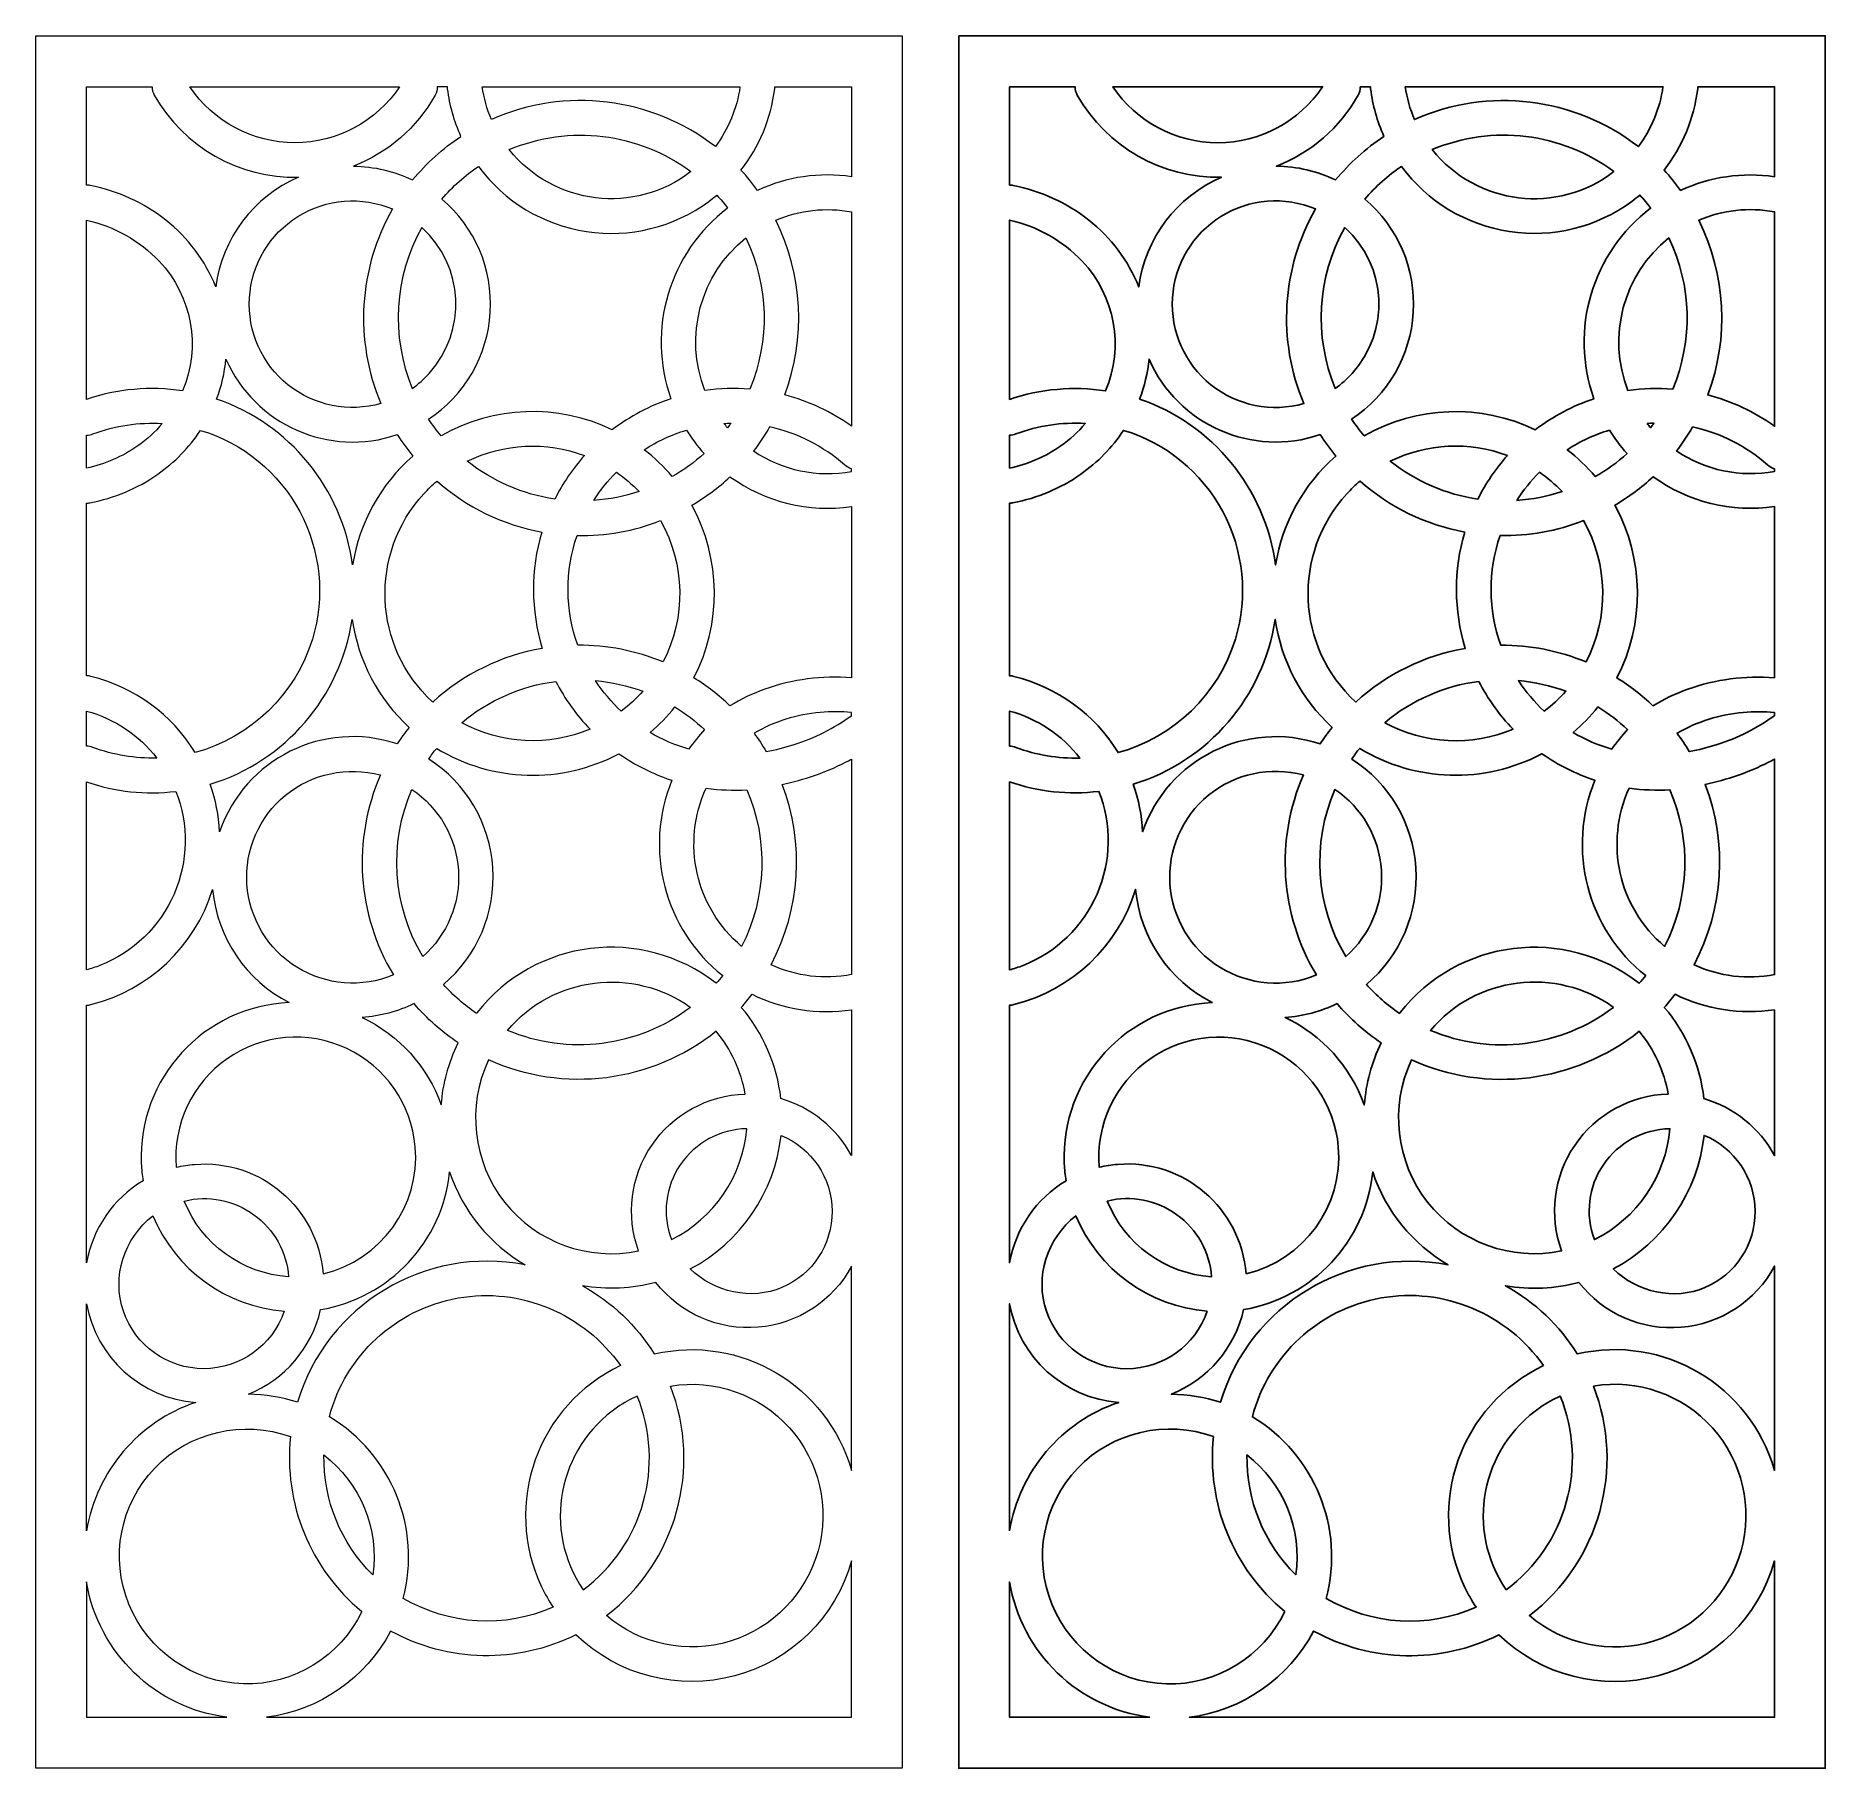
# Model space of a CAD drawing. Header units: centimetres. Extents: x -13.8 to 6.1, y -8.1 to 11.2.
import ezdxf

# ---------------------------------------------------------------- set-up
doc = ezdxf.new("R2010")
doc.units = ezdxf.units.CM
doc.header["$MEASUREMENT"] = 0
doc.layers.add('Layer 1', color=7, linetype='Continuous')

msp = doc.modelspace()

# ---------------------------------------------------------------- linework, layer by layer
at = {"layer": 'Layer 1', "lineweight": 9}
for points, knots in [([(-13.80157, 11.22965), (-13.80157, 11.22965), (-13.80157, -8.05792), (-13.80157, -8.05792), (-13.80157, -8.05792), (-13.80157, -8.05792), (-4.15863, -8.05792), (-4.15863, -8.05792), (-4.15863, -8.05792), (-4.15863, -8.05792), (-4.15863, 11.22965), (-4.15863, 11.22965), (-4.15863, 11.22965), (-4.15863, 11.22965), (-13.80157, 11.22965), (-13.80157, 11.22965)], [0, 0, 0, 0, 0.2, 0.2, 0.2, 0.2, 0.4, 0.4, 0.4, 0.4, 0.6, 0.6, 0.6, 0.6, 1, 1, 1, 1]), ([(-13.23722, 10.66215), (-13.23722, 10.66215), (-12.50707, 10.66215), (-12.50707, 10.66215), (-12.50707, 10.66215), (-12.50713, 10.62903), (-12.49867, 10.59648), (-12.4825, 10.56758), (-12.4825, 10.56758), (-12.15439, 9.99301), (-11.54009, 9.64285), (-10.87854, 9.65405), (-10.87854, 9.65405), (-11.37829, 9.4371), (-11.72765, 8.97465), (-11.79919, 8.43455), (-11.79919, 8.43455), (-11.91507, 8.72691), (-12.10649, 8.98309), (-12.35407, 9.177), (-12.35407, 9.177), (-12.60072, 9.3702), (-12.88931, 9.50249), (-13.19667, 9.5632), (-13.19667, 9.5632), (-13.21003, 9.56582), (-13.22362, 9.56704), (-13.23723, 9.56682), (-13.23723, 9.56682), (-13.23723, 9.56682), (-13.23723, 10.66215), (-13.23723, 10.66215)], [0, 0, 0, 0, 0.11111111, 0.11111111, 0.11111111, 0.11111111, 0.22222222, 0.22222222, 0.22222222, 0.22222222, 0.33333333, 0.33333333, 0.33333333, 0.33333333, 0.44444444, 0.44444444, 0.44444444, 0.44444444, 0.55555556, 0.55555556, 0.55555556, 0.55555556, 0.66666667, 0.66666667, 0.66666667, 0.66666667, 0.77777778, 0.77777778, 0.77777778, 0.77777778, 1, 1, 1, 1]), ([(-12.08793, 10.66215), (-12.08793, 10.66215), (-9.75215, 10.66215), (-9.75215, 10.66215), (-9.75215, 10.66215), (-10.01259, 10.27296), (-10.44978, 10.03908), (-10.91806, 10.03842), (-10.91806, 10.03842), (-11.38634, 10.03776), (-11.82639, 10.27369), (-12.08793, 10.66214)], [0, 0, 0, 0, 0.25, 0.25, 0.25, 0.25, 0.5, 0.5, 0.5, 0.5, 1, 1, 1, 1]), ([(-9.33282, 10.66215), (-9.33282, 10.66215), (-9.21944, 10.66215), (-9.21944, 10.66215), (-9.21944, 10.66215), (-9.21945, 10.65426), (-9.21897, 10.64638), (-9.21802, 10.63855), (-9.21802, 10.63855), (-9.19551, 10.45575), (-9.1456, 10.27744), (-9.06995, 10.10951), (-9.06995, 10.10951), (-9.27237, 9.97554), (-9.45347, 9.81196), (-9.60726, 9.62415), (-9.60726, 9.62415), (-9.81266, 9.72348), (-10.03752, 9.77578), (-10.26567, 9.77728), (-10.26567, 9.77728), (-9.88085, 9.92821), (-9.56014, 10.20724), (-9.35759, 10.56758), (-9.35759, 10.56758), (-9.34135, 10.59646), (-9.33282, 10.62902), (-9.33282, 10.66215)], [0, 0, 0, 0, 0.125, 0.125, 0.125, 0.125, 0.25, 0.25, 0.25, 0.25, 0.375, 0.375, 0.375, 0.375, 0.5, 0.5, 0.5, 0.5, 0.625, 0.625, 0.625, 0.625, 0.75, 0.75, 0.75, 0.75, 1, 1, 1, 1]), ([(-8.83191, 10.66215), (-8.83191, 10.66215), (-5.96413, 10.66215), (-5.96413, 10.66215), (-5.96413, 10.66215), (-5.99787, 10.4208), (-6.09208, 10.19179), (-6.23786, 9.99651), (-6.23786, 9.99651), (-6.95082, 10.54725), (-7.90747, 10.66288), (-8.73069, 10.29692), (-8.73069, 10.29692), (-8.78031, 10.41368), (-8.81435, 10.53649), (-8.83191, 10.66214)], [0, 0, 0, 0, 0.2, 0.2, 0.2, 0.2, 0.4, 0.4, 0.4, 0.4, 0.6, 0.6, 0.6, 0.6, 1, 1, 1, 1]), ([(-5.57657, 10.66215), (-5.57657, 10.66215), (-4.72298, 10.66215), (-4.72298, 10.66215), (-4.72298, 10.66215), (-4.72298, 10.66215), (-4.72298, 9.66103), (-4.72298, 9.66103), (-4.72298, 9.66103), (-5.07892, 9.71258), (-5.44198, 9.65968), (-5.76838, 9.50861), (-5.76838, 9.50861), (-5.82529, 9.58734), (-5.88688, 9.66257), (-5.95284, 9.7339), (-5.95284, 9.7339), (-5.7482, 9.99596), (-5.61865, 10.30855), (-5.57802, 10.63855), (-5.57802, 10.63855), (-5.57705, 10.64638), (-5.57657, 10.65425), (-5.57657, 10.66214)], [0, 0, 0, 0, 0.14285714, 0.14285714, 0.14285714, 0.14285714, 0.28571429, 0.28571429, 0.28571429, 0.28571429, 0.42857143, 0.42857143, 0.42857143, 0.42857143, 0.57142857, 0.57142857, 0.57142857, 0.57142857, 0.71428571, 0.71428571, 0.71428571, 0.71428571, 1, 1, 1, 1]), ([(-6.51017, 9.71902), (-7.13643, 9.23259), (-8.0386, 9.34201), (-8.53214, 9.96268), (-8.53214, 9.96268), (-7.86265, 10.24379), (-7.0939, 10.15089), (-6.51017, 9.71903)], [0, 0, 0, 0, 0.33333333, 0.33333333, 0.33333333, 0.33333333, 1, 1, 1, 1]), ([(-6.73221, 7.18877), (-6.9676, 7.11057), (-7.18829, 6.99378), (-7.38533, 6.84312), (-7.38533, 6.84312), (-7.99292, 7.13535), (-8.70483, 7.11003), (-9.2898, 6.77482), (-9.2898, 6.77482), (-9.33974, 6.83405), (-9.38628, 6.8961), (-9.42917, 6.96062), (-9.42917, 6.96062), (-9.02615, 7.2276), (-8.77224, 7.66865), (-8.74374, 8.15124), (-8.74374, 8.15124), (-8.71523, 8.63383), (-8.91283, 9.09948), (-9.28162, 9.41204), (-9.28162, 9.41204), (-9.16295, 9.55094), (-9.02611, 9.67328), (-8.87486, 9.77573), (-8.87486, 9.77573), (-8.58615, 9.38398), (-8.15365, 9.12296), (-7.67249, 9.0501), (-7.67249, 9.0501), (-7.19133, 8.97723), (-6.7028, 9.09713), (-6.31105, 9.38584), (-6.31105, 9.38584), (-6.28052, 9.4083), (-6.2507, 9.4317), (-6.22164, 9.45601), (-6.22164, 9.45601), (-6.17928, 9.40921), (-6.13912, 9.36046), (-6.10128, 9.30994), (-6.10128, 9.30994), (-6.75187, 8.81573), (-7.00747, 7.95801), (-6.73223, 7.18875)], [0, 0, 0, 0, 0.08333333, 0.08333333, 0.08333333, 0.08333333, 0.16666667, 0.16666667, 0.16666667, 0.16666667, 0.25, 0.25, 0.25, 0.25, 0.33333333, 0.33333333, 0.33333333, 0.33333333, 0.41666667, 0.41666667, 0.41666667, 0.41666667, 0.5, 0.5, 0.5, 0.5, 0.58333333, 0.58333333, 0.58333333, 0.58333333, 0.66666667, 0.66666667, 0.66666667, 0.66666667, 0.75, 0.75, 0.75, 0.75, 0.83333333, 0.83333333, 0.83333333, 0.83333333, 1, 1, 1, 1]), ([(-9.8304, 9.30159), (-10.20957, 8.63943), (-10.25797, 7.83884), (-9.96074, 7.13606), (-9.96074, 7.13606), (-10.31881, 7.03357), (-10.70434, 7.11105), (-10.99502, 7.34391), (-10.99502, 7.34391), (-11.28569, 7.57678), (-11.44524, 7.93902), (-11.42334, 8.31082), (-11.42334, 8.31082), (-11.40143, 8.68263), (-11.2006, 9.02074), (-10.88458, 9.21785), (-10.88458, 9.21785), (-10.56856, 9.41496), (-10.1739, 9.44548), (-9.83035, 9.30161)], [0, 0, 0, 0, 0.16666667, 0.16666667, 0.16666667, 0.16666667, 0.33333333, 0.33333333, 0.33333333, 0.33333333, 0.5, 0.5, 0.5, 0.5, 0.66666667, 0.66666667, 0.66666667, 0.66666667, 1, 1, 1, 1]), ([(-13.23722, 7.18085), (-13.23722, 7.18085), (-13.23723, 9.17745), (-13.23723, 9.17745), (-13.23723, 9.17745), (-12.9278, 9.10938), (-12.64584, 8.94976), (-12.42815, 8.71956), (-12.42815, 8.71956), (-12.06262, 8.33317), (-11.96072, 7.7664), (-12.16809, 7.2766), (-12.16809, 7.2766), (-12.52703, 7.33139), (-12.89374, 7.29858), (-13.23724, 7.18085)], [0, 0, 0, 0, 0.2, 0.2, 0.2, 0.2, 0.4, 0.4, 0.4, 0.4, 0.6, 0.6, 0.6, 0.6, 1, 1, 1, 1]), ([(-4.72298, 9.27001), (-4.72298, 9.27001), (-4.72298, 6.88291), (-4.72298, 6.88291), (-4.72298, 6.88291), (-4.94695, 7.04379), (-5.19867, 7.16182), (-5.46559, 7.23109), (-5.46559, 7.23109), (-5.22679, 7.86538), (-5.26319, 8.57001), (-5.56648, 9.17612), (-5.56648, 9.17612), (-5.30073, 9.28968), (-5.00722, 9.32233), (-4.72299, 9.27003)], [0, 0, 0, 0, 0.2, 0.2, 0.2, 0.2, 0.4, 0.4, 0.4, 0.4, 0.6, 0.6, 0.6, 0.6, 1, 1, 1, 1]), ([(-9.50445, 9.09426), (-9.03365, 8.66883), (-8.99784, 7.94122), (-9.42327, 7.47041), (-9.42327, 7.47041), (-9.47992, 7.4078), (-9.54332, 7.35161), (-9.61227, 7.30287), (-9.61227, 7.30287), (-9.85309, 7.8847), (-9.81316, 8.54542), (-9.50445, 9.09426)], [0, 0, 0, 0, 0.25, 0.25, 0.25, 0.25, 0.5, 0.5, 0.5, 0.5, 1, 1, 1, 1]), ([(-5.85514, 7.29616), (-6.02144, 7.30901), (-6.18862, 7.3032), (-6.35362, 7.27886), (-6.35362, 7.27886), (-6.59111, 7.88339), (-6.40645, 8.57275), (-5.89927, 8.9785), (-5.89927, 8.9785), (-5.64409, 8.45016), (-5.62814, 7.83723), (-5.85511, 7.29618)], [0, 0, 0, 0, 0.25, 0.25, 0.25, 0.25, 0.5, 0.5, 0.5, 0.5, 1, 1, 1, 1]), ([(-9.77792, 6.78912), (-9.72505, 6.70588), (-9.66716, 6.62596), (-9.60454, 6.54978), (-9.60454, 6.54978), (-9.96349, 6.23723), (-10.20101, 5.8087), (-10.2756, 5.33862), (-10.2756, 5.33862), (-10.3911, 6.1908), (-10.97605, 6.90475), (-11.78921, 7.1846), (-11.78921, 7.1846), (-11.73457, 7.32803), (-11.69939, 7.47809), (-11.6846, 7.63086), (-11.6846, 7.63086), (-11.36386, 6.8971), (-10.53597, 6.53092), (-9.77794, 6.78912)], [0, 0, 0, 0, 0.16666667, 0.16666667, 0.16666667, 0.16666667, 0.33333333, 0.33333333, 0.33333333, 0.33333333, 0.5, 0.5, 0.5, 0.5, 0.66666667, 0.66666667, 0.66666667, 0.66666667, 1, 1, 1, 1]), ([(-13.23722, 6.41619), (-13.23722, 6.41619), (-13.23723, 6.78412), (-13.23723, 6.78412), (-13.23723, 6.78412), (-13.2129, 6.78369), (-13.18872, 6.78786), (-13.16595, 6.79643), (-13.16595, 6.79643), (-12.91955, 6.8894), (-12.65615, 6.92911), (-12.39328, 6.91296), (-12.39328, 6.91296), (-12.47319, 6.81876), (-12.56485, 6.73517), (-12.66599, 6.66425), (-12.66599, 6.66425), (-12.83766, 6.54383), (-13.03204, 6.45943), (-13.23723, 6.41619)], [0, 0, 0, 0, 0.16666667, 0.16666667, 0.16666667, 0.16666667, 0.33333333, 0.33333333, 0.33333333, 0.33333333, 0.5, 0.5, 0.5, 0.5, 0.66666667, 0.66666667, 0.66666667, 0.66666667, 1, 1, 1, 1]), ([(-13.23722, 4.10332), (-13.23722, 4.10332), (-13.23723, 6.02711), (-13.23723, 6.02711), (-13.23723, 6.02711), (-13.22418, 6.02691), (-13.21116, 6.02803), (-13.19835, 6.03047), (-13.19835, 6.03047), (-12.92723, 6.08155), (-12.67024, 6.18987), (-12.4444, 6.34831), (-12.4444, 6.34831), (-12.25663, 6.47997), (-12.09529, 6.64563), (-11.96865, 6.83681), (-11.96865, 6.83681), (-11.49547, 6.69425), (-11.09831, 6.36955), (-10.86453, 5.93415), (-10.86453, 5.93415), (-10.63076, 5.49875), (-10.58021, 4.98606), (-10.72279, 4.51288), (-10.72279, 4.51288), (-10.91266, 3.89635), (-11.40564, 3.41974), (-12.02806, 3.25016), (-12.02806, 3.25016), (-12.28761, 3.67515), (-12.70458, 3.9799), (-13.18839, 4.09786), (-13.18839, 4.09786), (-13.20437, 4.10176), (-13.22078, 4.10359), (-13.23723, 4.10332)], [0, 0, 0, 0, 0.1, 0.1, 0.1, 0.1, 0.2, 0.2, 0.2, 0.2, 0.3, 0.3, 0.3, 0.3, 0.4, 0.4, 0.4, 0.4, 0.5, 0.5, 0.5, 0.5, 0.6, 0.6, 0.6, 0.6, 0.7, 0.7, 0.7, 0.7, 0.8, 0.8, 0.8, 0.8, 1, 1, 1, 1]), ([(-6.36408, 6.57871), (-6.47258, 6.48041), (-6.59137, 6.39407), (-6.71835, 6.32121), (-6.71835, 6.32121), (-6.81116, 6.4322), (-6.91556, 6.53292), (-7.02982, 6.62168), (-7.02982, 6.62168), (-6.88438, 6.71548), (-6.72645, 6.78842), (-6.56074, 6.83832), (-6.56074, 6.83832), (-6.50291, 6.74619), (-6.43711, 6.65933), (-6.36407, 6.57873)], [0, 0, 0, 0, 0.2, 0.2, 0.2, 0.2, 0.4, 0.4, 0.4, 0.4, 0.6, 0.6, 0.6, 0.6, 1, 1, 1, 1]), ([(-6.14204, 6.91334), (-6.11658, 6.91491), (-6.09109, 6.91597), (-6.06559, 6.91651), (-6.06559, 6.91651), (-6.07765, 6.89934), (-6.08998, 6.88235), (-6.10257, 6.86557), (-6.10257, 6.86557), (-6.11606, 6.8812), (-6.1292, 6.89712), (-6.142, 6.91331)], [0, 0, 0, 0, 0.25, 0.25, 0.25, 0.25, 0.5, 0.5, 0.5, 0.5, 1, 1, 1, 1]), ([(-4.72298, 6.40975), (-4.72298, 6.40975), (-4.72298, 6.3793), (-4.72298, 6.3793), (-4.72298, 6.3793), (-5.10235, 6.30947), (-5.49422, 6.39177), (-5.81357, 6.60811), (-5.81357, 6.60811), (-5.74813, 6.69295), (-5.68838, 6.78201), (-5.63472, 6.87474), (-5.63472, 6.87474), (-5.3249, 6.80748), (-5.03745, 6.66161), (-4.80019, 6.45133), (-4.80019, 6.45133), (-4.77798, 6.43172), (-4.75157, 6.4175), (-4.72298, 6.40975)], [0, 0, 0, 0, 0.16666667, 0.16666667, 0.16666667, 0.16666667, 0.33333333, 0.33333333, 0.33333333, 0.33333333, 0.5, 0.5, 0.5, 0.5, 0.66666667, 0.66666667, 0.66666667, 0.66666667, 1, 1, 1, 1]), ([(-7.6946, 6.55662), (-7.82534, 6.41027), (-7.93624, 6.24738), (-8.02447, 6.07208), (-8.02447, 6.07208), (-8.38084, 6.12369), (-8.7173, 6.26895), (-8.9993, 6.49286), (-8.9993, 6.49286), (-8.59195, 6.69315), (-8.11958, 6.71613), (-7.6946, 6.55661)], [0, 0, 0, 0, 0.25, 0.25, 0.25, 0.25, 0.5, 0.5, 0.5, 0.5, 1, 1, 1, 1]), ([(-9.33604, 6.27167), (-9.006, 5.98038), (-8.6031, 5.78451), (-8.17014, 5.70501), (-8.17014, 5.70501), (-8.2961, 5.28193), (-8.29411, 4.83129), (-8.16425, 4.4094), (-8.16425, 4.4094), (-8.6195, 4.3307), (-9.04251, 4.12349), (-9.38364, 3.81192), (-9.38364, 3.81192), (-10.05123, 4.42425), (-10.09464, 5.46335), (-9.48234, 6.13096), (-9.48234, 6.13096), (-9.43653, 6.18085), (-9.38768, 6.22786), (-9.33605, 6.27169)], [0, 0, 0, 0, 0.16666667, 0.16666667, 0.16666667, 0.16666667, 0.33333333, 0.33333333, 0.33333333, 0.33333333, 0.5, 0.5, 0.5, 0.5, 0.66666667, 0.66666667, 0.66666667, 0.66666667, 1, 1, 1, 1]), ([(-7.33981, 6.37066), (-7.24876, 6.30767), (-7.1643, 6.23563), (-7.08775, 6.15566), (-7.08775, 6.15566), (-7.2505, 6.10137), (-7.4195, 6.06787), (-7.59066, 6.05595), (-7.59066, 6.05595), (-7.51875, 6.16967), (-7.43463, 6.27521), (-7.3398, 6.37066)], [0, 0, 0, 0, 0.25, 0.25, 0.25, 0.25, 0.5, 0.5, 0.5, 0.5, 1, 1, 1, 1]), ([(-4.72298, 5.98828), (-4.72298, 5.98828), (-4.72298, 4.08313), (-4.72298, 4.08313), (-4.72298, 4.08313), (-5.05005, 4.10841), (-5.37865, 4.06457), (-5.68764, 3.95436), (-5.68764, 3.95436), (-5.82305, 3.90586), (-5.95339, 3.84432), (-6.07687, 3.77056), (-6.07687, 3.77056), (-6.19905, 3.88786), (-6.33317, 3.992), (-6.4771, 4.08128), (-6.4771, 4.08128), (-6.16506, 4.68577), (-6.17327, 5.40513), (-6.49957, 6.00203), (-6.49957, 6.00203), (-6.3469, 6.09226), (-6.2046, 6.19892), (-6.07519, 6.32018), (-6.07519, 6.32018), (-5.68448, 6.03821), (-5.19981, 5.91915), (-4.72297, 5.98828)], [0, 0, 0, 0, 0.125, 0.125, 0.125, 0.125, 0.25, 0.25, 0.25, 0.25, 0.375, 0.375, 0.375, 0.375, 0.5, 0.5, 0.5, 0.5, 0.625, 0.625, 0.625, 0.625, 0.75, 0.75, 0.75, 0.75, 1, 1, 1, 1]), ([(-7.77768, 5.66555), (-7.45945, 5.6596), (-7.14327, 5.71633), (-6.84698, 5.83261), (-6.84698, 5.83261), (-6.57339, 5.34595), (-6.56352, 4.7537), (-6.82025, 4.25794), (-6.82025, 4.25794), (-7.12088, 4.38346), (-7.44364, 4.44697), (-7.76942, 4.44466), (-7.76942, 4.44466), (-7.91026, 4.83885), (-7.91312, 5.26943), (-7.77772, 5.66552)], [0, 0, 0, 0, 0.2, 0.2, 0.2, 0.2, 0.4, 0.4, 0.4, 0.4, 0.6, 0.6, 0.6, 0.6, 1, 1, 1, 1]), ([(-9.64693, 3.52978), (-9.69385, 3.47069), (-9.73796, 3.40943), (-9.77914, 3.34621), (-9.77914, 3.34621), (-10.59529, 3.61802), (-11.47726, 3.18253), (-11.75539, 2.36852), (-11.75539, 2.36852), (-11.76478, 2.54871), (-11.80003, 2.72655), (-11.86011, 2.89668), (-11.86011, 2.89668), (-11.0241, 3.15437), (-10.40997, 3.86732), (-10.28005, 4.73243), (-10.28005, 4.73243), (-10.21364, 4.27054), (-9.99017, 3.84591), (-9.64692, 3.52978)], [0, 0, 0, 0, 0.16666667, 0.16666667, 0.16666667, 0.16666667, 0.33333333, 0.33333333, 0.33333333, 0.33333333, 0.5, 0.5, 0.5, 0.5, 0.66666667, 0.66666667, 0.66666667, 0.66666667, 1, 1, 1, 1]), ([(-9.06161, 3.58115), (-8.76387, 3.83179), (-8.40022, 3.99172), (-8.01428, 4.04187), (-8.01428, 4.04187), (-7.91364, 3.84677), (-7.78485, 3.66761), (-7.63198, 3.51006), (-7.63198, 3.51006), (-8.09442, 3.31547), (-8.62066, 3.34176), (-9.0616, 3.58112)], [0, 0, 0, 0, 0.25, 0.25, 0.25, 0.25, 0.5, 0.5, 0.5, 0.5, 1, 1, 1, 1]), ([(-7.28513, 3.71046), (-7.39454, 3.8119), (-7.49129, 3.92624), (-7.57323, 4.05092), (-7.57323, 4.05092), (-7.39277, 4.03496), (-7.21522, 3.99493), (-7.04536, 3.93194), (-7.04536, 3.93194), (-7.11773, 3.85034), (-7.19807, 3.77613), (-7.28515, 3.71045)], [0, 0, 0, 0, 0.25, 0.25, 0.25, 0.25, 0.5, 0.5, 0.5, 0.5, 1, 1, 1, 1]), ([(-13.23722, 3.31997), (-13.23722, 3.31997), (-13.23723, 3.7119), (-13.23723, 3.7119), (-13.23723, 3.7119), (-12.9264, 3.62646), (-12.6514, 3.44264), (-12.4535, 3.18817), (-12.4535, 3.18817), (-12.69645, 3.18112), (-12.93853, 3.22167), (-13.16593, 3.30747), (-13.16593, 3.30747), (-13.1887, 3.31609), (-13.21288, 3.32033), (-13.23723, 3.31997)], [0, 0, 0, 0, 0.2, 0.2, 0.2, 0.2, 0.4, 0.4, 0.4, 0.4, 0.6, 0.6, 0.6, 0.6, 1, 1, 1, 1]), ([(-6.96509, 3.47237), (-6.8635, 3.5582), (-6.77063, 3.6538), (-6.68777, 3.75783), (-6.68777, 3.75783), (-6.56935, 3.68504), (-6.4587, 3.60029), (-6.35756, 3.50493), (-6.35756, 3.50493), (-6.42162, 3.43704), (-6.48046, 3.36441), (-6.53359, 3.28767), (-6.53359, 3.28767), (-6.68467, 3.33065), (-6.82969, 3.39273), (-6.96508, 3.47235)], [0, 0, 0, 0, 0.2, 0.2, 0.2, 0.2, 0.4, 0.4, 0.4, 0.4, 0.6, 0.6, 0.6, 0.6, 1, 1, 1, 1]), ([(-4.72298, 3.69513), (-4.72298, 3.69513), (-4.72298, 3.66021), (-4.72298, 3.66021), (-4.72298, 3.66021), (-4.91752, 3.52046), (-5.13279, 3.41196), (-5.36085, 3.3387), (-5.36085, 3.3387), (-5.46276, 3.30569), (-5.56677, 3.27952), (-5.67216, 3.26036), (-5.67216, 3.26036), (-5.71407, 3.331), (-5.75939, 3.39954), (-5.80799, 3.46575), (-5.80799, 3.46575), (-5.58194, 3.59516), (-5.33033, 3.67387), (-5.07083, 3.69639), (-5.07083, 3.69639), (-4.9551, 3.7067), (-4.83864, 3.70628), (-4.72298, 3.69513)], [0, 0, 0, 0, 0.14285714, 0.14285714, 0.14285714, 0.14285714, 0.28571429, 0.28571429, 0.28571429, 0.28571429, 0.42857143, 0.42857143, 0.42857143, 0.42857143, 0.57142857, 0.57142857, 0.57142857, 0.57142857, 0.71428571, 0.71428571, 0.71428571, 0.71428571, 1, 1, 1, 1]), ([(-6.72236, 2.94192), (-7.03668, 2.17088), (-6.80703, 1.28577), (-6.15658, 0.76594), (-6.15658, 0.76594), (-6.1796, 0.73678), (-6.20341, 0.70827), (-6.22799, 0.68041), (-6.22799, 0.68041), (-7.05561, 1.32501), (-8.2476, 1.17854), (-8.8922, 0.35093), (-8.8922, 0.35093), (-8.8922, 0.35093), (-8.89664, 0.34523), (-8.89664, 0.34523), (-8.89664, 0.34523), (-9.03182, 0.43727), (-9.15543, 0.54532), (-9.26473, 0.66697), (-9.26473, 0.66697), (-8.88584, 0.98796), (-8.68164, 1.46961), (-8.71437, 1.9651), (-8.71437, 1.9651), (-8.74709, 2.4606), (-9.00984, 2.90926), (-9.42765, 3.17763), (-9.42765, 3.17763), (-9.39969, 3.21829), (-9.37025, 3.25793), (-9.3394, 3.29645), (-9.3394, 3.29645), (-8.72111, 2.91959), (-7.95059, 2.89657), (-7.31126, 3.23652), (-7.31126, 3.23652), (-7.13054, 3.1098), (-6.93212, 3.01054), (-6.72234, 2.94191)], [0, 0, 0, 0, 0.09090909, 0.09090909, 0.09090909, 0.09090909, 0.18181818, 0.18181818, 0.18181818, 0.18181818, 0.27272727, 0.27272727, 0.27272727, 0.27272727, 0.36363636, 0.36363636, 0.36363636, 0.36363636, 0.45454545, 0.45454545, 0.45454545, 0.45454545, 0.54545455, 0.54545455, 0.54545455, 0.54545455, 0.63636364, 0.63636364, 0.63636364, 0.63636364, 0.72727273, 0.72727273, 0.72727273, 0.72727273, 0.81818182, 0.81818182, 0.81818182, 0.81818182, 1, 1, 1, 1]), ([(-9.96654, 2.99987), (-10.28019, 2.27761), (-10.22666, 1.44911), (-9.82206, 0.77358), (-9.82206, 0.77358), (-10.17292, 0.62714), (-10.57288, 0.65906), (-10.89607, 0.85929), (-10.89607, 0.85929), (-11.21926, 1.05953), (-11.42611, 1.40636), (-11.4512, 1.78572), (-11.4512, 1.78572), (-11.47629, 2.16507), (-11.31672, 2.53322), (-11.02271, 2.77426), (-11.02271, 2.77426), (-10.7287, 3.01532), (-10.33359, 3.09885), (-9.96652, 2.99988)], [0, 0, 0, 0, 0.16666667, 0.16666667, 0.16666667, 0.16666667, 0.33333333, 0.33333333, 0.33333333, 0.33333333, 0.5, 0.5, 0.5, 0.5, 0.66666667, 0.66666667, 0.66666667, 0.66666667, 1, 1, 1, 1]), ([(-4.72298, 3.17712), (-4.72298, 3.17712), (-4.72298, 0.77803), (-4.72298, 0.77803), (-4.72298, 0.77803), (-5.02542, 0.71963), (-5.33874, 0.7574), (-5.61868, 0.88591), (-5.61868, 0.88591), (-5.28905, 1.50665), (-5.24384, 2.23903), (-5.49509, 2.89541), (-5.49509, 2.89541), (-5.24984, 2.94542), (-5.01253, 3.02831), (-4.78948, 3.1419), (-4.78948, 3.1419), (-4.76713, 3.15332), (-4.74495, 3.16507), (-4.72294, 3.17713)], [0, 0, 0, 0, 0.16666667, 0.16666667, 0.16666667, 0.16666667, 0.33333333, 0.33333333, 0.33333333, 0.33333333, 0.5, 0.5, 0.5, 0.5, 0.66666667, 0.66666667, 0.66666667, 0.66666667, 1, 1, 1, 1]), ([(-13.23722, 0.82934), (-13.23722, 0.82934), (-13.23723, 2.92303), (-13.23723, 2.92303), (-13.23723, 2.92303), (-12.91768, 2.81353), (-12.57772, 2.77736), (-12.24229, 2.81721), (-12.24229, 2.81721), (-12.09717, 2.44855), (-12.10445, 2.03735), (-12.26252, 1.67407), (-12.26252, 1.67407), (-12.42059, 1.31078), (-12.71827, 1.02447), (-13.08693, 0.87937), (-13.08693, 0.87937), (-13.13611, 0.86004), (-13.18628, 0.84334), (-13.23723, 0.82933)], [0, 0, 0, 0, 0.16666667, 0.16666667, 0.16666667, 0.16666667, 0.33333333, 0.33333333, 0.33333333, 0.33333333, 0.5, 0.5, 0.5, 0.5, 0.66666667, 0.66666667, 0.66666667, 0.66666667, 1, 1, 1, 1]), ([(-9.61556, 2.83932), (-9.31305, 2.63572), (-9.12191, 2.3035), (-9.09792, 1.93965), (-9.09792, 1.93965), (-9.07392, 1.57581), (-9.22167, 1.21972), (-9.49481, 0.97815), (-9.49481, 0.97815), (-9.8311, 1.54308), (-9.87584, 2.23561), (-9.61557, 2.83934)], [0, 0, 0, 0, 0.25, 0.25, 0.25, 0.25, 0.5, 0.5, 0.5, 0.5, 1, 1, 1, 1]), ([(-6.33987, 2.8531), (-6.19006, 2.83193), (-6.03851, 2.82604), (-5.88751, 2.83552), (-5.88751, 2.83552), (-5.64598, 2.27493), (-5.6677, 1.63526), (-5.94627, 1.09213), (-5.94627, 1.09213), (-6.4589, 1.52314), (-6.61976, 2.24462), (-6.33985, 2.85307)], [0, 0, 0, 0, 0.25, 0.25, 0.25, 0.25, 0.5, 0.5, 0.5, 0.5, 1, 1, 1, 1]), ([(-13.23722, -2.43246), (-13.23722, -2.43246), (-13.23723, 0.43795), (-13.23723, 0.43795), (-13.23723, 0.43795), (-13.22078, 0.43767), (-13.20438, 0.4395), (-13.1884, 0.44338), (-13.1884, 0.44338), (-12.54357, 0.60466), (-12.03002, 1.09028), (-11.83363, 1.7253), (-11.83363, 1.7253), (-11.78324, 1.18685), (-11.46171, 0.71177), (-10.98032, 0.46534), (-10.98032, 0.46534), (-11.93038, 0.42475), (-12.66775, -0.37614), (-12.62718, -1.3262), (-12.62718, -1.3262), (-12.62448, -1.39048), (-12.61817, -1.45456), (-12.60829, -1.51813), (-12.60829, -1.51813), (-12.94069, -1.71737), (-13.17014, -2.05078), (-13.23723, -2.43246)], [0, 0, 0, 0, 0.125, 0.125, 0.125, 0.125, 0.25, 0.25, 0.25, 0.25, 0.375, 0.375, 0.375, 0.375, 0.5, 0.5, 0.5, 0.5, 0.625, 0.625, 0.625, 0.625, 0.75, 0.75, 0.75, 0.75, 1, 1, 1, 1]), ([(-6.51448, 0.4129), (-7.09915, -0.03029), (-7.8766, -0.12769), (-8.55284, 0.15685), (-8.55284, 0.15685), (-8.04418, 0.75955), (-7.15693, 0.87037), (-6.51452, 0.41289)], [0, 0, 0, 0, 0.33333333, 0.33333333, 0.33333333, 0.33333333, 1, 1, 1, 1]), ([(-9.5915, 0.45438), (-9.44852, 0.28704), (-9.28343, 0.14003), (-9.10068, 0.01735), (-9.10068, 0.01735), (-9.20641, -0.19893), (-9.27004, -0.43326), (-9.28819, -0.67331), (-9.28819, -0.67331), (-9.44201, -0.24465), (-9.75901, 0.10548), (-10.17043, 0.30077), (-10.17043, 0.30077), (-9.96934, 0.31422), (-9.77281, 0.36636), (-9.5915, 0.45438)], [0, 0, 0, 0, 0.2, 0.2, 0.2, 0.2, 0.4, 0.4, 0.4, 0.4, 0.6, 0.6, 0.6, 0.6, 1, 1, 1, 1]), ([(-4.72298, 0.38651), (-4.72298, 0.38651), (-4.72298, -1.23823), (-4.72298, -1.23823), (-4.72298, -1.23823), (-4.88898, -0.92924), (-5.17221, -0.70026), (-5.50918, -0.60287), (-5.50918, -0.60287), (-5.55166, -0.22792), (-5.70476, 0.1257), (-5.94921, 0.41317), (-5.94921, 0.41317), (-5.90726, 0.4601), (-5.86715, 0.50864), (-5.82897, 0.5587), (-5.82897, 0.5587), (-5.48662, 0.38923), (-5.10067, 0.3291), (-4.72301, 0.38651)], [0, 0, 0, 0, 0.16666667, 0.16666667, 0.16666667, 0.16666667, 0.33333333, 0.33333333, 0.33333333, 0.33333333, 0.5, 0.5, 0.5, 0.5, 0.66666667, 0.66666667, 0.66666667, 0.66666667, 1, 1, 1, 1]), ([(-10.60339, -2.55343), (-10.6625, -1.82146), (-11.30212, -1.27588), (-12.03409, -1.33498), (-12.03409, -1.33498), (-12.10279, -1.34048), (-12.17094, -1.35132), (-12.23796, -1.3674), (-12.23796, -1.3674), (-12.27853, -0.89225), (-12.06252, -0.43155), (-11.67132, -0.15884), (-11.67132, -0.15884), (-11.28011, 0.11386), (-10.77313, 0.15715), (-10.34135, -0.04529), (-10.34135, -0.04529), (-9.90958, -0.24774), (-9.61861, -0.66514), (-9.57804, -1.1403), (-9.57804, -1.1403), (-9.52418, -1.79939), (-9.96024, -2.39958), (-10.60339, -2.55343)], [0, 0, 0, 0, 0.14285714, 0.14285714, 0.14285714, 0.14285714, 0.28571429, 0.28571429, 0.28571429, 0.28571429, 0.42857143, 0.42857143, 0.42857143, 0.42857143, 0.57142857, 0.57142857, 0.57142857, 0.57142857, 0.71428571, 0.71428571, 0.71428571, 0.71428571, 1, 1, 1, 1]), ([(-5.90626, -0.55242), (-6.32455, -0.56467), (-6.71147, -0.77715), (-6.94625, -1.12354), (-6.94625, -1.12354), (-7.18104, -1.46994), (-7.23616, -1.90508), (-7.09258, -2.29814), (-7.09258, -2.29814), (-7.65238, -2.41401), (-8.22962, -2.20391), (-8.58397, -1.75532), (-8.58397, -1.75532), (-8.93832, -1.30673), (-9.00579, -0.68961), (-8.76344, -0.17186), (-8.76344, -0.17186), (-7.92557, -0.55033), (-6.94715, -0.4278), (-6.22918, 0.14648), (-6.22918, 0.14648), (-6.06308, -0.05469), (-5.95182, -0.29555), (-5.90626, -0.55242)], [0, 0, 0, 0, 0.14285714, 0.14285714, 0.14285714, 0.14285714, 0.28571429, 0.28571429, 0.28571429, 0.28571429, 0.42857143, 0.42857143, 0.42857143, 0.42857143, 0.57142857, 0.57142857, 0.57142857, 0.57142857, 0.71428571, 0.71428571, 0.71428571, 0.71428571, 1, 1, 1, 1]), ([(-5.88793, -0.938), (-5.93366, -1.46756), (-6.25191, -1.93556), (-6.72734, -2.17323), (-6.72734, -2.17323), (-6.83136, -1.89559), (-6.79432, -1.58474), (-6.62799, -1.33931), (-6.62799, -1.33931), (-6.46166, -1.09387), (-6.18436, -0.94426), (-5.88793, -0.938)], [0, 0, 0, 0, 0.25, 0.25, 0.25, 0.25, 0.5, 0.5, 0.5, 0.5, 1, 1, 1, 1]), ([(-6.5178, -2.49964), (-5.95482, -2.20231), (-5.57624, -1.64556), (-5.5073, -1.01263), (-5.5073, -1.01263), (-5.16523, -1.15355), (-4.9411, -1.48598), (-4.93875, -1.85594), (-4.93875, -1.85594), (-4.9364, -2.22591), (-5.15628, -2.56115), (-5.49655, -2.7064), (-5.49655, -2.7064), (-5.83681, -2.85165), (-6.25227, -2.75724), (-6.51782, -2.49963)], [0, 0, 0, 0, 0.2, 0.2, 0.2, 0.2, 0.4, 0.4, 0.4, 0.4, 0.6, 0.6, 0.6, 0.6, 1, 1, 1, 1]), ([(-10.63174, -2.95223), (-9.86244, -2.82196), (-9.2748, -2.19556), (-9.19527, -1.41938), (-9.19527, -1.41938), (-9.04953, -1.85435), (-8.75152, -2.22167), (-8.35581, -2.45375), (-8.35581, -2.45375), (-9.46894, -2.23757), (-10.56405, -2.89814), (-10.88944, -3.98438), (-10.88944, -3.98438), (-11.06565, -3.92623), (-11.24973, -3.89563), (-11.43528, -3.89365), (-11.43528, -3.89365), (-11.0299, -3.72948), (-10.7301, -3.37843), (-10.63178, -2.95226)], [0, 0, 0, 0, 0.16666667, 0.16666667, 0.16666667, 0.16666667, 0.33333333, 0.33333333, 0.33333333, 0.33333333, 0.5, 0.5, 0.5, 0.5, 0.66666667, 0.66666667, 0.66666667, 0.66666667, 1, 1, 1, 1]), ([(-12.14988, -1.74313), (-11.88161, -1.67791), (-11.59824, -1.73363), (-11.37464, -1.89558), (-11.37464, -1.89558), (-11.15105, -2.05752), (-11.0096, -2.31103), (-10.9879, -2.58626), (-10.9879, -2.58626), (-11.50482, -2.55184), (-11.95658, -2.22376), (-12.14989, -1.74312)], [0, 0, 0, 0, 0.25, 0.25, 0.25, 0.25, 0.5, 0.5, 0.5, 0.5, 1, 1, 1, 1]), ([(-11.0375, -2.96967), (-11.16786, -3.35242), (-11.5273, -3.6098), (-11.93164, -3.60993), (-11.93164, -3.60993), (-12.33598, -3.61005), (-12.69559, -3.35289), (-12.82618, -2.97021), (-12.82618, -2.97021), (-12.95678, -2.58755), (-12.81907, -2.15632), (-12.49901, -1.90923), (-12.49901, -1.90923), (-12.24759, -2.50785), (-11.68462, -2.91665), (-11.03751, -2.96967)], [0, 0, 0, 0, 0.2, 0.2, 0.2, 0.2, 0.4, 0.4, 0.4, 0.4, 0.6, 0.6, 0.6, 0.6, 1, 1, 1, 1]), ([(-4.72298, -2.46812), (-4.72298, -2.46812), (-4.72298, -4.74243), (-4.72298, -4.74243), (-4.72298, -4.74243), (-4.9937, -3.79457), (-5.95721, -3.22422), (-6.91788, -3.44531), (-6.91788, -3.44531), (-7.11569, -3.12881), (-7.39065, -2.86797), (-7.71716, -2.68719), (-7.71716, -2.68719), (-7.44501, -2.734), (-7.16603, -2.7209), (-6.89946, -2.64875), (-6.89946, -2.64875), (-6.62901, -2.99772), (-6.2002, -3.18593), (-5.76026, -3.14875), (-5.76026, -3.14875), (-5.32033, -3.11157), (-4.93103, -2.85753), (-4.72298, -2.46812)], [0, 0, 0, 0, 0.14285714, 0.14285714, 0.14285714, 0.14285714, 0.28571429, 0.28571429, 0.28571429, 0.28571429, 0.42857143, 0.42857143, 0.42857143, 0.42857143, 0.57142857, 0.57142857, 0.57142857, 0.57142857, 0.71428571, 0.71428571, 0.71428571, 0.71428571, 1, 1, 1, 1]), ([(-7.29367, -3.57614), (-8.21642, -4.01449), (-8.6101, -5.11577), (-8.17176, -6.03852), (-8.17176, -6.03852), (-8.13447, -6.11711), (-8.0917, -6.19297), (-8.04374, -6.26555), (-8.04374, -6.26555), (-8.58282, -6.50319), (-9.2039, -6.46614), (-9.71118, -6.16656), (-9.71118, -6.16656), (-9.50695, -5.38462), (-9.84135, -4.56228), (-10.53404, -4.14597), (-10.53404, -4.14597), (-10.35531, -3.46352), (-9.79634, -2.94711), (-9.1019, -2.82286), (-9.1019, -2.82286), (-8.40747, -2.69861), (-7.69798, -2.998), (-7.29371, -3.57614)], [0, 0, 0, 0, 0.14285714, 0.14285714, 0.14285714, 0.14285714, 0.28571429, 0.28571429, 0.28571429, 0.28571429, 0.42857143, 0.42857143, 0.42857143, 0.42857143, 0.57142857, 0.57142857, 0.57142857, 0.57142857, 0.71428571, 0.71428571, 0.71428571, 0.71428571, 1, 1, 1, 1]), ([(-13.23722, -5.41368), (-13.23722, -5.41368), (-13.23723, -2.88665), (-13.23723, -2.88665), (-13.23723, -2.88665), (-13.12919, -3.48698), (-12.63025, -3.93846), (-12.02206, -3.98503), (-12.02206, -3.98503), (-12.65975, -4.20096), (-13.1267, -4.74954), (-13.23722, -5.41366)], [0, 0, 0, 0, 0.25, 0.25, 0.25, 0.25, 0.5, 0.5, 0.5, 0.5, 1, 1, 1, 1]), ([(-7.45039, -6.35944), (-6.67234, -5.75881), (-6.38186, -4.71919), (-6.73745, -3.80285), (-6.73745, -3.80285), (-6.24576, -3.72172), (-5.74667, -3.89712), (-5.41385, -4.26803), (-5.41385, -4.26803), (-5.08104, -4.63893), (-4.96175, -5.15841), (-5.09546, -5.63847), (-5.09546, -5.63847), (-5.22906, -6.11804), (-5.59757, -6.49663), (-6.07338, -6.6431), (-6.07338, -6.6431), (-6.54918, -6.78958), (-7.07025, -6.68087), (-7.45042, -6.35945)], [0, 0, 0, 0, 0.16666667, 0.16666667, 0.16666667, 0.16666667, 0.33333333, 0.33333333, 0.33333333, 0.33333333, 0.5, 0.5, 0.5, 0.5, 0.66666667, 0.66666667, 0.66666667, 0.66666667, 1, 1, 1, 1]), ([(-7.70938, -6.07126), (-8.16508, -5.40489), (-7.99277, -4.49422), (-7.3264, -4.03852), (-7.3264, -4.03852), (-7.25733, -3.99133), (-7.18431, -3.95016), (-7.10819, -3.91546), (-7.10819, -3.91546), (-6.79304, -4.68656), (-7.04105, -5.57403), (-7.70938, -6.07126)], [0, 0, 0, 0, 0.25, 0.25, 0.25, 0.25, 0.5, 0.5, 0.5, 0.5, 1, 1, 1, 1]), ([(-10.17453, -6.31151), (-10.41475, -6.81759), (-10.93101, -7.13422), (-11.49101, -7.11892), (-11.49101, -7.11892), (-12.05101, -7.10362), (-12.55267, -6.75072), (-12.7649, -6.23228), (-12.7649, -6.23228), (-12.97682, -5.71452), (-12.8641, -5.12053), (-12.47724, -4.7164), (-12.47724, -4.7164), (-12.09038, -4.31227), (-11.49333, -4.17683), (-10.96682, -4.36595), (-10.96682, -4.36595), (-11.04556, -5.10656), (-10.74845, -5.83682), (-10.17454, -6.31151)], [0, 0, 0, 0, 0.16666667, 0.16666667, 0.16666667, 0.16666667, 0.33333333, 0.33333333, 0.33333333, 0.33333333, 0.5, 0.5, 0.5, 0.5, 0.66666667, 0.66666667, 0.66666667, 0.66666667, 1, 1, 1, 1]), ([(-10.05049, -5.90503), (-10.40784, -5.55413), (-10.60452, -5.07088), (-10.5941, -4.57016), (-10.5941, -4.57016), (-10.18639, -4.88498), (-9.97894, -5.39489), (-10.05049, -5.90501)], [0, 0, 0, 0, 0.33333333, 0.33333333, 0.33333333, 0.33333333, 1, 1, 1, 1]), ([(-4.72298, -5.75031), (-4.72298, -5.75031), (-4.72298, -7.49041), (-4.72298, -7.49041), (-4.72298, -7.49041), (-4.72298, -7.49041), (-11.2345, -7.49041), (-11.2345, -7.49041), (-11.2345, -7.49041), (-10.64464, -7.41493), (-10.129, -7.05696), (-9.85255, -6.53046), (-9.85255, -6.53046), (-9.21335, -6.88254), (-8.44262, -6.8983), (-7.78986, -6.57204), (-7.78986, -6.57204), (-7.32171, -7.02539), (-6.64961, -7.19908), (-6.02042, -7.0293), (-6.02042, -7.0293), (-5.39124, -6.85953), (-4.89953, -6.37763), (-4.72298, -5.75031)], [0, 0, 0, 0, 0.14285714, 0.14285714, 0.14285714, 0.14285714, 0.28571429, 0.28571429, 0.28571429, 0.28571429, 0.42857143, 0.42857143, 0.42857143, 0.42857143, 0.57142857, 0.57142857, 0.57142857, 0.57142857, 0.71428571, 0.71428571, 0.71428571, 0.71428571, 1, 1, 1, 1]), ([(-11.67489, -7.49041), (-11.67489, -7.49041), (-13.23723, -7.49041), (-13.23723, -7.49041), (-13.23723, -7.49041), (-13.23723, -7.49041), (-13.23723, -5.98376), (-13.23723, -5.98376), (-13.23723, -5.98376), (-13.1051, -6.77576), (-12.47122, -7.38766), (-11.67489, -7.49041)], [0, 0, 0, 0, 0.25, 0.25, 0.25, 0.25, 0.5, 0.5, 0.5, 0.5, 1, 1, 1, 1])]:
    msp.add_open_spline(points, degree=3, knots=knots, dxfattribs=at)
at = {"layer": 'Layer 1', "color": 242}
for points, knots in [([(-3.52873, 11.22965), (-3.52873, 11.22965), (-3.52873, -8.05792), (-3.52873, -8.05792), (-3.52873, -8.05792), (-3.52873, -8.05792), (6.11422, -8.05792), (6.11422, -8.05792), (6.11422, -8.05792), (6.11422, -8.05792), (6.11422, 11.22965), (6.11422, 11.22965), (6.11422, 11.22965), (6.11422, 11.22965), (-3.52873, 11.22965), (-3.52873, 11.22965)], [0, 0, 0, 0, 0.2, 0.2, 0.2, 0.2, 0.4, 0.4, 0.4, 0.4, 0.6, 0.6, 0.6, 0.6, 1, 1, 1, 1]), ([(-2.96438, 10.66215), (-2.96438, 10.66215), (-2.23423, 10.66215), (-2.23423, 10.66215), (-2.23423, 10.66215), (-2.23429, 10.62903), (-2.22583, 10.59648), (-2.20966, 10.56758), (-2.20966, 10.56758), (-1.88155, 9.99301), (-1.26725, 9.64285), (-0.6057, 9.65405), (-0.6057, 9.65405), (-1.10545, 9.4371), (-1.45481, 8.97465), (-1.52635, 8.43455), (-1.52635, 8.43455), (-1.64223, 8.72691), (-1.83365, 8.98309), (-2.08123, 9.177), (-2.08123, 9.177), (-2.32788, 9.3702), (-2.61647, 9.50249), (-2.92383, 9.5632), (-2.92383, 9.5632), (-2.93719, 9.56582), (-2.95078, 9.56704), (-2.96439, 9.56682), (-2.96439, 9.56682), (-2.96439, 9.56682), (-2.96439, 10.66215), (-2.96439, 10.66215), (-2.96439, 10.66215), (-2.96439, 10.66215), (-2.96438, 10.66215), (-2.96438, 10.66215)], [0, 0, 0, 0, 0.1, 0.1, 0.1, 0.1, 0.2, 0.2, 0.2, 0.2, 0.3, 0.3, 0.3, 0.3, 0.4, 0.4, 0.4, 0.4, 0.5, 0.5, 0.5, 0.5, 0.6, 0.6, 0.6, 0.6, 0.7, 0.7, 0.7, 0.7, 0.8, 0.8, 0.8, 0.8, 1, 1, 1, 1]), ([(-1.81509, 10.66215), (-1.81509, 10.66215), (0.52069, 10.66215), (0.52069, 10.66215), (0.52069, 10.66215), (0.26025, 10.27296), (-0.17694, 10.03908), (-0.64522, 10.03842), (-0.64522, 10.03842), (-1.1135, 10.03776), (-1.55355, 10.27369), (-1.81509, 10.66214), (-1.81509, 10.66214), (-1.81509, 10.66214), (-1.81509, 10.66215), (-1.81509, 10.66215)], [0, 0, 0, 0, 0.2, 0.2, 0.2, 0.2, 0.4, 0.4, 0.4, 0.4, 0.6, 0.6, 0.6, 0.6, 1, 1, 1, 1]), ([(0.94002, 10.66215), (0.94002, 10.66215), (1.0534, 10.66215), (1.0534, 10.66215), (1.0534, 10.66215), (1.05339, 10.65426), (1.05387, 10.64638), (1.05482, 10.63855), (1.05482, 10.63855), (1.07733, 10.45575), (1.12724, 10.27744), (1.20289, 10.10951), (1.20289, 10.10951), (1.00047, 9.97554), (0.81937, 9.81196), (0.66558, 9.62415), (0.66558, 9.62415), (0.46017, 9.72348), (0.23532, 9.77578), (0.00717, 9.77728), (0.00717, 9.77728), (0.39199, 9.92821), (0.7127, 10.20724), (0.91525, 10.56758), (0.91525, 10.56758), (0.93149, 10.59646), (0.94002, 10.62902), (0.94002, 10.66215)], [0, 0, 0, 0, 0.125, 0.125, 0.125, 0.125, 0.25, 0.25, 0.25, 0.25, 0.375, 0.375, 0.375, 0.375, 0.5, 0.5, 0.5, 0.5, 0.625, 0.625, 0.625, 0.625, 0.75, 0.75, 0.75, 0.75, 1, 1, 1, 1]), ([(1.44093, 10.66215), (1.44093, 10.66215), (4.30871, 10.66215), (4.30871, 10.66215), (4.30871, 10.66215), (4.27497, 10.4208), (4.18076, 10.19179), (4.03498, 9.99651), (4.03498, 9.99651), (3.32202, 10.54725), (2.36537, 10.66288), (1.54215, 10.29692), (1.54215, 10.29692), (1.49253, 10.41368), (1.45849, 10.53649), (1.44093, 10.66214), (1.44093, 10.66214), (1.44093, 10.66214), (1.44093, 10.66215), (1.44093, 10.66215)], [0, 0, 0, 0, 0.16666667, 0.16666667, 0.16666667, 0.16666667, 0.33333333, 0.33333333, 0.33333333, 0.33333333, 0.5, 0.5, 0.5, 0.5, 0.66666667, 0.66666667, 0.66666667, 0.66666667, 1, 1, 1, 1]), ([(4.69627, 10.66215), (4.69627, 10.66215), (5.54986, 10.66215), (5.54986, 10.66215), (5.54986, 10.66215), (5.54986, 10.66215), (5.54986, 9.66103), (5.54986, 9.66103), (5.54986, 9.66103), (5.19392, 9.71258), (4.83086, 9.65968), (4.50446, 9.50861), (4.50446, 9.50861), (4.44755, 9.58734), (4.38596, 9.66257), (4.32, 9.7339), (4.32, 9.7339), (4.52464, 9.99596), (4.65419, 10.30855), (4.69482, 10.63855), (4.69482, 10.63855), (4.69578, 10.64638), (4.69627, 10.65425), (4.69627, 10.66214), (4.69627, 10.66214), (4.69627, 10.66214), (4.69627, 10.66215), (4.69627, 10.66215)], [0, 0, 0, 0, 0.125, 0.125, 0.125, 0.125, 0.25, 0.25, 0.25, 0.25, 0.375, 0.375, 0.375, 0.375, 0.5, 0.5, 0.5, 0.5, 0.625, 0.625, 0.625, 0.625, 0.75, 0.75, 0.75, 0.75, 1, 1, 1, 1]), ([(3.76267, 9.71902), (3.13641, 9.23259), (2.23424, 9.34201), (1.7407, 9.96268), (1.7407, 9.96268), (2.41019, 10.24379), (3.17894, 10.15089), (3.76267, 9.71903), (3.76267, 9.71903), (3.76267, 9.71903), (3.76267, 9.71902), (3.76267, 9.71902)], [0, 0, 0, 0, 0.25, 0.25, 0.25, 0.25, 0.5, 0.5, 0.5, 0.5, 1, 1, 1, 1]), ([(3.54063, 7.18877), (3.30524, 7.11057), (3.08455, 6.99378), (2.88751, 6.84312), (2.88751, 6.84312), (2.27992, 7.13535), (1.56801, 7.11003), (0.98304, 6.77482), (0.98304, 6.77482), (0.93309, 6.83405), (0.88656, 6.8961), (0.84367, 6.96062), (0.84367, 6.96062), (1.24669, 7.2276), (1.5006, 7.66865), (1.5291, 8.15124), (1.5291, 8.15124), (1.55761, 8.63383), (1.36001, 9.09948), (0.99122, 9.41204), (0.99122, 9.41204), (1.10989, 9.55094), (1.24673, 9.67328), (1.39798, 9.77573), (1.39798, 9.77573), (1.68668, 9.38398), (2.11919, 9.12296), (2.60035, 9.0501), (2.60035, 9.0501), (3.08151, 8.97723), (3.57004, 9.09713), (3.96179, 9.38584), (3.96179, 9.38584), (3.99232, 9.4083), (4.02214, 9.4317), (4.0512, 9.45601), (4.0512, 9.45601), (4.09356, 9.40921), (4.13372, 9.36046), (4.17156, 9.30994), (4.17156, 9.30994), (3.52097, 8.81573), (3.26537, 7.95801), (3.54061, 7.18875), (3.54061, 7.18875), (3.54061, 7.18875), (3.54063, 7.18877), (3.54063, 7.18877)], [0, 0, 0, 0, 0.07692308, 0.07692308, 0.07692308, 0.07692308, 0.15384615, 0.15384615, 0.15384615, 0.15384615, 0.23076923, 0.23076923, 0.23076923, 0.23076923, 0.30769231, 0.30769231, 0.30769231, 0.30769231, 0.38461538, 0.38461538, 0.38461538, 0.38461538, 0.46153846, 0.46153846, 0.46153846, 0.46153846, 0.53846154, 0.53846154, 0.53846154, 0.53846154, 0.61538462, 0.61538462, 0.61538462, 0.61538462, 0.69230769, 0.69230769, 0.69230769, 0.69230769, 0.76923077, 0.76923077, 0.76923077, 0.76923077, 0.84615385, 0.84615385, 0.84615385, 0.84615385, 1, 1, 1, 1]), ([(0.44244, 9.30159), (0.06327, 8.63943), (0.01487, 7.83884), (0.3121, 7.13606), (0.3121, 7.13606), (-0.04597, 7.03357), (-0.4315, 7.11105), (-0.72218, 7.34391), (-0.72218, 7.34391), (-1.01285, 7.57678), (-1.1724, 7.93902), (-1.1505, 8.31082), (-1.1505, 8.31082), (-1.12859, 8.68263), (-0.92776, 9.02074), (-0.61174, 9.21785), (-0.61174, 9.21785), (-0.29572, 9.41496), (0.09894, 9.44548), (0.44249, 9.30161), (0.44249, 9.30161), (0.44249, 9.30161), (0.44244, 9.30159), (0.44244, 9.30159)], [0, 0, 0, 0, 0.14285714, 0.14285714, 0.14285714, 0.14285714, 0.28571429, 0.28571429, 0.28571429, 0.28571429, 0.42857143, 0.42857143, 0.42857143, 0.42857143, 0.57142857, 0.57142857, 0.57142857, 0.57142857, 0.71428571, 0.71428571, 0.71428571, 0.71428571, 1, 1, 1, 1]), ([(-2.96438, 7.18085), (-2.96438, 7.18085), (-2.96439, 9.17745), (-2.96439, 9.17745), (-2.96439, 9.17745), (-2.65496, 9.10938), (-2.373, 8.94976), (-2.15531, 8.71956), (-2.15531, 8.71956), (-1.78978, 8.33317), (-1.68788, 7.7664), (-1.89525, 7.2766), (-1.89525, 7.2766), (-2.25419, 7.33139), (-2.6209, 7.29858), (-2.9644, 7.18085), (-2.9644, 7.18085), (-2.9644, 7.18085), (-2.96438, 7.18085), (-2.96438, 7.18085)], [0, 0, 0, 0, 0.16666667, 0.16666667, 0.16666667, 0.16666667, 0.33333333, 0.33333333, 0.33333333, 0.33333333, 0.5, 0.5, 0.5, 0.5, 0.66666667, 0.66666667, 0.66666667, 0.66666667, 1, 1, 1, 1]), ([(5.54986, 9.27001), (5.54986, 9.27001), (5.54986, 6.88291), (5.54986, 6.88291), (5.54986, 6.88291), (5.32589, 7.04379), (5.07417, 7.16182), (4.80725, 7.23109), (4.80725, 7.23109), (5.04605, 7.86538), (5.00965, 8.57001), (4.70636, 9.17612), (4.70636, 9.17612), (4.97211, 9.28968), (5.26562, 9.32233), (5.54985, 9.27003), (5.54985, 9.27003), (5.54985, 9.27003), (5.54986, 9.27001), (5.54986, 9.27001)], [0, 0, 0, 0, 0.16666667, 0.16666667, 0.16666667, 0.16666667, 0.33333333, 0.33333333, 0.33333333, 0.33333333, 0.5, 0.5, 0.5, 0.5, 0.66666667, 0.66666667, 0.66666667, 0.66666667, 1, 1, 1, 1]), ([(0.76839, 9.09426), (1.23919, 8.66883), (1.275, 7.94122), (0.84957, 7.47041), (0.84957, 7.47041), (0.79292, 7.4078), (0.72952, 7.35161), (0.66057, 7.30287), (0.66057, 7.30287), (0.41975, 7.8847), (0.45968, 8.54542), (0.76839, 9.09426), (0.76839, 9.09426), (0.76839, 9.09426), (0.76839, 9.09426), (0.76839, 9.09426)], [0, 0, 0, 0, 0.2, 0.2, 0.2, 0.2, 0.4, 0.4, 0.4, 0.4, 0.6, 0.6, 0.6, 0.6, 1, 1, 1, 1]), ([(4.4177, 7.29616), (4.2514, 7.30901), (4.08422, 7.3032), (3.91922, 7.27886), (3.91922, 7.27886), (3.68173, 7.88339), (3.86639, 8.57275), (4.37357, 8.9785), (4.37357, 8.9785), (4.62875, 8.45016), (4.6447, 7.83723), (4.41773, 7.29618), (4.41773, 7.29618), (4.41773, 7.29618), (4.4177, 7.29616), (4.4177, 7.29616)], [0, 0, 0, 0, 0.2, 0.2, 0.2, 0.2, 0.4, 0.4, 0.4, 0.4, 0.6, 0.6, 0.6, 0.6, 1, 1, 1, 1]), ([(0.49492, 6.78912), (0.54778, 6.70588), (0.60568, 6.62596), (0.6683, 6.54978), (0.6683, 6.54978), (0.30934, 6.23723), (0.07183, 5.8087), (-0.00276, 5.33862), (-0.00276, 5.33862), (-0.11826, 6.1908), (-0.70321, 6.90475), (-1.51637, 7.1846), (-1.51637, 7.1846), (-1.46173, 7.32803), (-1.42655, 7.47809), (-1.41176, 7.63086), (-1.41176, 7.63086), (-1.09102, 6.8971), (-0.26313, 6.53092), (0.4949, 6.78912), (0.4949, 6.78912), (0.4949, 6.78912), (0.49492, 6.78912), (0.49492, 6.78912)], [0, 0, 0, 0, 0.14285714, 0.14285714, 0.14285714, 0.14285714, 0.28571429, 0.28571429, 0.28571429, 0.28571429, 0.42857143, 0.42857143, 0.42857143, 0.42857143, 0.57142857, 0.57142857, 0.57142857, 0.57142857, 0.71428571, 0.71428571, 0.71428571, 0.71428571, 1, 1, 1, 1]), ([(-2.96438, 6.41619), (-2.96438, 6.41619), (-2.96439, 6.78412), (-2.96439, 6.78412), (-2.96439, 6.78412), (-2.94006, 6.78369), (-2.91588, 6.78786), (-2.89311, 6.79643), (-2.89311, 6.79643), (-2.64671, 6.8894), (-2.38331, 6.92911), (-2.12045, 6.91296), (-2.12045, 6.91296), (-2.20035, 6.81876), (-2.29201, 6.73517), (-2.39315, 6.66425), (-2.39315, 6.66425), (-2.56482, 6.54383), (-2.7592, 6.45943), (-2.96439, 6.41619), (-2.96439, 6.41619), (-2.96439, 6.41619), (-2.96438, 6.41619), (-2.96438, 6.41619)], [0, 0, 0, 0, 0.14285714, 0.14285714, 0.14285714, 0.14285714, 0.28571429, 0.28571429, 0.28571429, 0.28571429, 0.42857143, 0.42857143, 0.42857143, 0.42857143, 0.57142857, 0.57142857, 0.57142857, 0.57142857, 0.71428571, 0.71428571, 0.71428571, 0.71428571, 1, 1, 1, 1]), ([(-2.96438, 4.10332), (-2.96438, 4.10332), (-2.96439, 6.02711), (-2.96439, 6.02711), (-2.96439, 6.02711), (-2.95134, 6.02691), (-2.93832, 6.02803), (-2.92551, 6.03047), (-2.92551, 6.03047), (-2.65439, 6.08155), (-2.39741, 6.18987), (-2.17156, 6.34831), (-2.17156, 6.34831), (-1.98379, 6.47997), (-1.82245, 6.64563), (-1.69581, 6.83681), (-1.69581, 6.83681), (-1.22263, 6.69425), (-0.82547, 6.36955), (-0.59169, 5.93415), (-0.59169, 5.93415), (-0.35792, 5.49875), (-0.30737, 4.98606), (-0.44995, 4.51288), (-0.44995, 4.51288), (-0.63982, 3.89635), (-1.1328, 3.41974), (-1.75522, 3.25016), (-1.75522, 3.25016), (-2.01477, 3.67515), (-2.43174, 3.9799), (-2.91555, 4.09786), (-2.91555, 4.09786), (-2.93153, 4.10176), (-2.94794, 4.10359), (-2.96439, 4.10332), (-2.96439, 4.10332), (-2.96439, 4.10332), (-2.96438, 4.10332), (-2.96438, 4.10332)], [0, 0, 0, 0, 0.09090909, 0.09090909, 0.09090909, 0.09090909, 0.18181818, 0.18181818, 0.18181818, 0.18181818, 0.27272727, 0.27272727, 0.27272727, 0.27272727, 0.36363636, 0.36363636, 0.36363636, 0.36363636, 0.45454545, 0.45454545, 0.45454545, 0.45454545, 0.54545455, 0.54545455, 0.54545455, 0.54545455, 0.63636364, 0.63636364, 0.63636364, 0.63636364, 0.72727273, 0.72727273, 0.72727273, 0.72727273, 0.81818182, 0.81818182, 0.81818182, 0.81818182, 1, 1, 1, 1]), ([(3.90876, 6.57871), (3.80026, 6.48041), (3.68147, 6.39407), (3.55449, 6.32121), (3.55449, 6.32121), (3.46168, 6.4322), (3.35728, 6.53292), (3.24302, 6.62168), (3.24302, 6.62168), (3.38846, 6.71548), (3.54639, 6.78842), (3.7121, 6.83832), (3.7121, 6.83832), (3.76993, 6.74619), (3.83573, 6.65933), (3.90877, 6.57873), (3.90877, 6.57873), (3.90877, 6.57873), (3.90876, 6.57871), (3.90876, 6.57871)], [0, 0, 0, 0, 0.16666667, 0.16666667, 0.16666667, 0.16666667, 0.33333333, 0.33333333, 0.33333333, 0.33333333, 0.5, 0.5, 0.5, 0.5, 0.66666667, 0.66666667, 0.66666667, 0.66666667, 1, 1, 1, 1]), ([(4.1308, 6.91334), (4.15626, 6.91491), (4.18175, 6.91597), (4.20725, 6.91651), (4.20725, 6.91651), (4.19519, 6.89934), (4.18286, 6.88235), (4.17027, 6.86557), (4.17027, 6.86557), (4.15678, 6.8812), (4.14364, 6.89712), (4.13084, 6.91331), (4.13084, 6.91331), (4.13084, 6.91331), (4.1308, 6.91334), (4.1308, 6.91334)], [0, 0, 0, 0, 0.2, 0.2, 0.2, 0.2, 0.4, 0.4, 0.4, 0.4, 0.6, 0.6, 0.6, 0.6, 1, 1, 1, 1]), ([(5.54986, 6.40975), (5.54986, 6.40975), (5.54986, 6.3793), (5.54986, 6.3793), (5.54986, 6.3793), (5.17049, 6.30947), (4.77862, 6.39177), (4.45927, 6.60811), (4.45927, 6.60811), (4.52471, 6.69295), (4.58446, 6.78201), (4.63812, 6.87474), (4.63812, 6.87474), (4.94794, 6.80748), (5.23539, 6.66161), (5.47265, 6.45133), (5.47265, 6.45133), (5.49486, 6.43172), (5.52127, 6.4175), (5.54986, 6.40975)], [0, 0, 0, 0, 0.16666667, 0.16666667, 0.16666667, 0.16666667, 0.33333333, 0.33333333, 0.33333333, 0.33333333, 0.5, 0.5, 0.5, 0.5, 0.66666667, 0.66666667, 0.66666667, 0.66666667, 1, 1, 1, 1]), ([(2.57824, 6.55662), (2.4475, 6.41027), (2.3366, 6.24738), (2.24837, 6.07208), (2.24837, 6.07208), (1.892, 6.12369), (1.55554, 6.26895), (1.27354, 6.49286), (1.27354, 6.49286), (1.68089, 6.69315), (2.15326, 6.71613), (2.57824, 6.55661), (2.57824, 6.55661), (2.57824, 6.55661), (2.57824, 6.55662), (2.57824, 6.55662)], [0, 0, 0, 0, 0.2, 0.2, 0.2, 0.2, 0.4, 0.4, 0.4, 0.4, 0.6, 0.6, 0.6, 0.6, 1, 1, 1, 1]), ([(0.9368, 6.27167), (1.26684, 5.98038), (1.66974, 5.78451), (2.1027, 5.70501), (2.1027, 5.70501), (1.97674, 5.28193), (1.97873, 4.83129), (2.10859, 4.4094), (2.10859, 4.4094), (1.65334, 4.3307), (1.23033, 4.12349), (0.8892, 3.81192), (0.8892, 3.81192), (0.22161, 4.42425), (0.1782, 5.46335), (0.7905, 6.13096), (0.7905, 6.13096), (0.8363, 6.18085), (0.88516, 6.22786), (0.93679, 6.27169), (0.93679, 6.27169), (0.93679, 6.27169), (0.9368, 6.27167), (0.9368, 6.27167)], [0, 0, 0, 0, 0.14285714, 0.14285714, 0.14285714, 0.14285714, 0.28571429, 0.28571429, 0.28571429, 0.28571429, 0.42857143, 0.42857143, 0.42857143, 0.42857143, 0.57142857, 0.57142857, 0.57142857, 0.57142857, 0.71428571, 0.71428571, 0.71428571, 0.71428571, 1, 1, 1, 1]), ([(2.93303, 6.37066), (3.02408, 6.30767), (3.10854, 6.23563), (3.18509, 6.15566), (3.18509, 6.15566), (3.02234, 6.10137), (2.85334, 6.06787), (2.68218, 6.05595), (2.68218, 6.05595), (2.75409, 6.16967), (2.83821, 6.27521), (2.93304, 6.37066), (2.93304, 6.37066), (2.93304, 6.37066), (2.93303, 6.37066), (2.93303, 6.37066)], [0, 0, 0, 0, 0.2, 0.2, 0.2, 0.2, 0.4, 0.4, 0.4, 0.4, 0.6, 0.6, 0.6, 0.6, 1, 1, 1, 1]), ([(5.54986, 5.98828), (5.54986, 5.98828), (5.54986, 4.08313), (5.54986, 4.08313), (5.54986, 4.08313), (5.22279, 4.10841), (4.89419, 4.06457), (4.5852, 3.95436), (4.5852, 3.95436), (4.44979, 3.90586), (4.31945, 3.84432), (4.19597, 3.77056), (4.19597, 3.77056), (4.07379, 3.88786), (3.93967, 3.992), (3.79574, 4.08128), (3.79574, 4.08128), (4.10778, 4.68577), (4.09957, 5.40513), (3.77327, 6.00203), (3.77327, 6.00203), (3.92594, 6.09226), (4.06824, 6.19892), (4.19765, 6.32018), (4.19765, 6.32018), (4.58836, 6.03821), (5.07303, 5.91915), (5.54987, 5.98828), (5.54987, 5.98828), (5.54987, 5.98828), (5.54986, 5.98828), (5.54986, 5.98828)], [0, 0, 0, 0, 0.11111111, 0.11111111, 0.11111111, 0.11111111, 0.22222222, 0.22222222, 0.22222222, 0.22222222, 0.33333333, 0.33333333, 0.33333333, 0.33333333, 0.44444444, 0.44444444, 0.44444444, 0.44444444, 0.55555556, 0.55555556, 0.55555556, 0.55555556, 0.66666667, 0.66666667, 0.66666667, 0.66666667, 0.77777778, 0.77777778, 0.77777778, 0.77777778, 1, 1, 1, 1]), ([(2.49516, 5.66555), (2.81339, 5.6596), (3.12957, 5.71633), (3.42586, 5.83261), (3.42586, 5.83261), (3.69945, 5.34595), (3.70932, 4.7537), (3.45259, 4.25794), (3.45259, 4.25794), (3.15196, 4.38346), (2.8292, 4.44697), (2.50342, 4.44466), (2.50342, 4.44466), (2.36258, 4.83885), (2.35971, 5.26943), (2.49512, 5.66552), (2.49512, 5.66552), (2.49512, 5.66552), (2.49516, 5.66555), (2.49516, 5.66555)], [0, 0, 0, 0, 0.16666667, 0.16666667, 0.16666667, 0.16666667, 0.33333333, 0.33333333, 0.33333333, 0.33333333, 0.5, 0.5, 0.5, 0.5, 0.66666667, 0.66666667, 0.66666667, 0.66666667, 1, 1, 1, 1]), ([(0.62591, 3.52978), (0.57899, 3.47069), (0.53488, 3.40943), (0.4937, 3.34621), (0.4937, 3.34621), (-0.32245, 3.61802), (-1.20442, 3.18253), (-1.48255, 2.36852), (-1.48255, 2.36852), (-1.49194, 2.54871), (-1.52719, 2.72655), (-1.58727, 2.89668), (-1.58727, 2.89668), (-0.75126, 3.15437), (-0.13713, 3.86732), (-0.00721, 4.73243), (-0.00721, 4.73243), (0.0592, 4.27054), (0.28267, 3.84591), (0.62592, 3.52978), (0.62592, 3.52978), (0.62592, 3.52978), (0.62591, 3.52978), (0.62591, 3.52978)], [0, 0, 0, 0, 0.14285714, 0.14285714, 0.14285714, 0.14285714, 0.28571429, 0.28571429, 0.28571429, 0.28571429, 0.42857143, 0.42857143, 0.42857143, 0.42857143, 0.57142857, 0.57142857, 0.57142857, 0.57142857, 0.71428571, 0.71428571, 0.71428571, 0.71428571, 1, 1, 1, 1]), ([(1.21123, 3.58115), (1.50897, 3.83179), (1.87262, 3.99172), (2.25856, 4.04187), (2.25856, 4.04187), (2.3592, 3.84677), (2.48799, 3.66761), (2.64086, 3.51006), (2.64086, 3.51006), (2.17842, 3.31547), (1.65218, 3.34176), (1.21124, 3.58112), (1.21124, 3.58112), (1.21124, 3.58112), (1.21123, 3.58115), (1.21123, 3.58115)], [0, 0, 0, 0, 0.2, 0.2, 0.2, 0.2, 0.4, 0.4, 0.4, 0.4, 0.6, 0.6, 0.6, 0.6, 1, 1, 1, 1]), ([(2.98771, 3.71046), (2.8783, 3.8119), (2.78155, 3.92624), (2.69961, 4.05092), (2.69961, 4.05092), (2.88006, 4.03496), (3.05762, 3.99493), (3.22748, 3.93194), (3.22748, 3.93194), (3.15511, 3.85034), (3.07477, 3.77613), (2.98769, 3.71045), (2.98769, 3.71045), (2.98769, 3.71045), (2.98771, 3.71046), (2.98771, 3.71046)], [0, 0, 0, 0, 0.2, 0.2, 0.2, 0.2, 0.4, 0.4, 0.4, 0.4, 0.6, 0.6, 0.6, 0.6, 1, 1, 1, 1]), ([(-2.96438, 3.31997), (-2.96438, 3.31997), (-2.96439, 3.7119), (-2.96439, 3.7119), (-2.96439, 3.7119), (-2.65356, 3.62646), (-2.37856, 3.44264), (-2.18066, 3.18817), (-2.18066, 3.18817), (-2.42361, 3.18112), (-2.66569, 3.22167), (-2.89309, 3.30747), (-2.89309, 3.30747), (-2.91586, 3.31609), (-2.94004, 3.32033), (-2.96439, 3.31997), (-2.96439, 3.31997), (-2.96439, 3.31997), (-2.96438, 3.31997), (-2.96438, 3.31997)], [0, 0, 0, 0, 0.16666667, 0.16666667, 0.16666667, 0.16666667, 0.33333333, 0.33333333, 0.33333333, 0.33333333, 0.5, 0.5, 0.5, 0.5, 0.66666667, 0.66666667, 0.66666667, 0.66666667, 1, 1, 1, 1]), ([(3.30775, 3.47237), (3.40934, 3.5582), (3.50221, 3.6538), (3.58506, 3.75783), (3.58506, 3.75783), (3.70349, 3.68504), (3.81414, 3.60029), (3.91528, 3.50493), (3.91528, 3.50493), (3.85122, 3.43704), (3.79238, 3.36441), (3.73925, 3.28767), (3.73925, 3.28767), (3.58817, 3.33065), (3.44315, 3.39273), (3.30776, 3.47235), (3.30776, 3.47235), (3.30776, 3.47235), (3.30775, 3.47237), (3.30775, 3.47237)], [0, 0, 0, 0, 0.16666667, 0.16666667, 0.16666667, 0.16666667, 0.33333333, 0.33333333, 0.33333333, 0.33333333, 0.5, 0.5, 0.5, 0.5, 0.66666667, 0.66666667, 0.66666667, 0.66666667, 1, 1, 1, 1]), ([(5.54986, 3.69513), (5.54986, 3.69513), (5.54986, 3.66021), (5.54986, 3.66021), (5.54986, 3.66021), (5.35532, 3.52046), (5.14005, 3.41196), (4.91199, 3.3387), (4.91199, 3.3387), (4.81008, 3.30569), (4.70607, 3.27952), (4.60068, 3.26036), (4.60068, 3.26036), (4.55877, 3.331), (4.51345, 3.39954), (4.46485, 3.46575), (4.46485, 3.46575), (4.6909, 3.59516), (4.94251, 3.67387), (5.20201, 3.69639), (5.20201, 3.69639), (5.31774, 3.7067), (5.4342, 3.70628), (5.54986, 3.69513), (5.54986, 3.69513), (5.54986, 3.69513), (5.54986, 3.69513), (5.54986, 3.69513)], [0, 0, 0, 0, 0.125, 0.125, 0.125, 0.125, 0.25, 0.25, 0.25, 0.25, 0.375, 0.375, 0.375, 0.375, 0.5, 0.5, 0.5, 0.5, 0.625, 0.625, 0.625, 0.625, 0.75, 0.75, 0.75, 0.75, 1, 1, 1, 1]), ([(3.55048, 2.94192), (3.23616, 2.17088), (3.46581, 1.28577), (4.11625, 0.76594), (4.11625, 0.76594), (4.09324, 0.73678), (4.06943, 0.70827), (4.04485, 0.68041), (4.04485, 0.68041), (3.21723, 1.32501), (2.02524, 1.17854), (1.38064, 0.35093), (1.38064, 0.35093), (1.38064, 0.35093), (1.3762, 0.34523), (1.3762, 0.34523), (1.3762, 0.34523), (1.24102, 0.43727), (1.11741, 0.54532), (1.00811, 0.66697), (1.00811, 0.66697), (1.387, 0.98796), (1.5912, 1.46961), (1.55847, 1.9651), (1.55847, 1.9651), (1.52575, 2.4606), (1.263, 2.90926), (0.84519, 3.17763), (0.84519, 3.17763), (0.87315, 3.21829), (0.90259, 3.25793), (0.93344, 3.29645), (0.93344, 3.29645), (1.55173, 2.91959), (2.32225, 2.89657), (2.96158, 3.23652), (2.96158, 3.23652), (3.1423, 3.1098), (3.34072, 3.01054), (3.55049, 2.94191), (3.55049, 2.94191), (3.55049, 2.94191), (3.55048, 2.94192), (3.55048, 2.94192)], [0, 0, 0, 0, 0.08333333, 0.08333333, 0.08333333, 0.08333333, 0.16666667, 0.16666667, 0.16666667, 0.16666667, 0.25, 0.25, 0.25, 0.25, 0.33333333, 0.33333333, 0.33333333, 0.33333333, 0.41666667, 0.41666667, 0.41666667, 0.41666667, 0.5, 0.5, 0.5, 0.5, 0.58333333, 0.58333333, 0.58333333, 0.58333333, 0.66666667, 0.66666667, 0.66666667, 0.66666667, 0.75, 0.75, 0.75, 0.75, 0.83333333, 0.83333333, 0.83333333, 0.83333333, 1, 1, 1, 1]), ([(0.3063, 2.99987), (-0.00736, 2.27761), (0.04618, 1.44911), (0.45078, 0.77358), (0.45078, 0.77358), (0.09992, 0.62714), (-0.30004, 0.65906), (-0.62323, 0.85929), (-0.62323, 0.85929), (-0.94642, 1.05953), (-1.15327, 1.40636), (-1.17836, 1.78572), (-1.17836, 1.78572), (-1.20345, 2.16507), (-1.04388, 2.53322), (-0.74987, 2.77426), (-0.74987, 2.77426), (-0.45586, 3.01532), (-0.06076, 3.09885), (0.30632, 2.99988), (0.30632, 2.99988), (0.30632, 2.99988), (0.3063, 2.99987), (0.3063, 2.99987)], [0, 0, 0, 0, 0.14285714, 0.14285714, 0.14285714, 0.14285714, 0.28571429, 0.28571429, 0.28571429, 0.28571429, 0.42857143, 0.42857143, 0.42857143, 0.42857143, 0.57142857, 0.57142857, 0.57142857, 0.57142857, 0.71428571, 0.71428571, 0.71428571, 0.71428571, 1, 1, 1, 1]), ([(5.54986, 3.17712), (5.54986, 3.17712), (5.54986, 0.77803), (5.54986, 0.77803), (5.54986, 0.77803), (5.24742, 0.71963), (4.9341, 0.7574), (4.65416, 0.88591), (4.65416, 0.88591), (4.98379, 1.50665), (5.02899, 2.23903), (4.77775, 2.89541), (4.77775, 2.89541), (5.023, 2.94542), (5.26031, 3.02831), (5.48336, 3.1419), (5.48336, 3.1419), (5.50571, 3.15332), (5.52789, 3.16507), (5.5499, 3.17713), (5.5499, 3.17713), (5.5499, 3.17713), (5.54986, 3.17712), (5.54986, 3.17712)], [0, 0, 0, 0, 0.14285714, 0.14285714, 0.14285714, 0.14285714, 0.28571429, 0.28571429, 0.28571429, 0.28571429, 0.42857143, 0.42857143, 0.42857143, 0.42857143, 0.57142857, 0.57142857, 0.57142857, 0.57142857, 0.71428571, 0.71428571, 0.71428571, 0.71428571, 1, 1, 1, 1]), ([(-2.96438, 0.82934), (-2.96438, 0.82934), (-2.96439, 2.92303), (-2.96439, 2.92303), (-2.96439, 2.92303), (-2.64484, 2.81353), (-2.30488, 2.77736), (-1.96945, 2.81721), (-1.96945, 2.81721), (-1.82433, 2.44855), (-1.83161, 2.03735), (-1.98968, 1.67407), (-1.98968, 1.67407), (-2.14775, 1.31078), (-2.44543, 1.02447), (-2.81409, 0.87937), (-2.81409, 0.87937), (-2.86327, 0.86004), (-2.91344, 0.84334), (-2.96439, 0.82933), (-2.96439, 0.82933), (-2.96439, 0.82933), (-2.96438, 0.82934), (-2.96438, 0.82934)], [0, 0, 0, 0, 0.14285714, 0.14285714, 0.14285714, 0.14285714, 0.28571429, 0.28571429, 0.28571429, 0.28571429, 0.42857143, 0.42857143, 0.42857143, 0.42857143, 0.57142857, 0.57142857, 0.57142857, 0.57142857, 0.71428571, 0.71428571, 0.71428571, 0.71428571, 1, 1, 1, 1]), ([(0.65728, 2.83932), (0.95979, 2.63572), (1.15093, 2.3035), (1.17492, 1.93965), (1.17492, 1.93965), (1.19892, 1.57581), (1.05117, 1.21972), (0.77803, 0.97815), (0.77803, 0.97815), (0.44174, 1.54308), (0.397, 2.23561), (0.65727, 2.83934), (0.65727, 2.83934), (0.65727, 2.83934), (0.65728, 2.83932), (0.65728, 2.83932)], [0, 0, 0, 0, 0.2, 0.2, 0.2, 0.2, 0.4, 0.4, 0.4, 0.4, 0.6, 0.6, 0.6, 0.6, 1, 1, 1, 1]), ([(3.93297, 2.8531), (4.08278, 2.83193), (4.23433, 2.82604), (4.38533, 2.83552), (4.38533, 2.83552), (4.62686, 2.27493), (4.60514, 1.63526), (4.32657, 1.09213), (4.32657, 1.09213), (3.81394, 1.52314), (3.65308, 2.24462), (3.93299, 2.85307), (3.93299, 2.85307), (3.93299, 2.85307), (3.93297, 2.8531), (3.93297, 2.8531)], [0, 0, 0, 0, 0.2, 0.2, 0.2, 0.2, 0.4, 0.4, 0.4, 0.4, 0.6, 0.6, 0.6, 0.6, 1, 1, 1, 1]), ([(-2.96438, -2.43246), (-2.96438, -2.43246), (-2.96439, 0.43795), (-2.96439, 0.43795), (-2.96439, 0.43795), (-2.94794, 0.43767), (-2.93154, 0.4395), (-2.91556, 0.44338), (-2.91556, 0.44338), (-2.27073, 0.60466), (-1.75718, 1.09028), (-1.56079, 1.7253), (-1.56079, 1.7253), (-1.5104, 1.18685), (-1.18887, 0.71177), (-0.70748, 0.46534), (-0.70748, 0.46534), (-1.65754, 0.42475), (-2.39491, -0.37614), (-2.35434, -1.3262), (-2.35434, -1.3262), (-2.35164, -1.39048), (-2.34533, -1.45456), (-2.33545, -1.51813), (-2.33545, -1.51813), (-2.66785, -1.71737), (-2.8973, -2.05078), (-2.96439, -2.43246), (-2.96439, -2.43246), (-2.96439, -2.43246), (-2.96438, -2.43246), (-2.96438, -2.43246)], [0, 0, 0, 0, 0.11111111, 0.11111111, 0.11111111, 0.11111111, 0.22222222, 0.22222222, 0.22222222, 0.22222222, 0.33333333, 0.33333333, 0.33333333, 0.33333333, 0.44444444, 0.44444444, 0.44444444, 0.44444444, 0.55555556, 0.55555556, 0.55555556, 0.55555556, 0.66666667, 0.66666667, 0.66666667, 0.66666667, 0.77777778, 0.77777778, 0.77777778, 0.77777778, 1, 1, 1, 1]), ([(3.75836, 0.4129), (3.17369, -0.03029), (2.39624, -0.12769), (1.72, 0.15685), (1.72, 0.15685), (2.22866, 0.75955), (3.11591, 0.87037), (3.75832, 0.41289), (3.75832, 0.41289), (3.75832, 0.41289), (3.75836, 0.4129), (3.75836, 0.4129)], [0, 0, 0, 0, 0.25, 0.25, 0.25, 0.25, 0.5, 0.5, 0.5, 0.5, 1, 1, 1, 1]), ([(0.68134, 0.45438), (0.82432, 0.28704), (0.98941, 0.14003), (1.17216, 0.01735), (1.17216, 0.01735), (1.06643, -0.19893), (1.0028, -0.43326), (0.98464, -0.67331), (0.98464, -0.67331), (0.83083, -0.24465), (0.51383, 0.10548), (0.10241, 0.30077), (0.10241, 0.30077), (0.3035, 0.31422), (0.50003, 0.36636), (0.68134, 0.45438), (0.68134, 0.45438), (0.68134, 0.45438), (0.68134, 0.45438), (0.68134, 0.45438)], [0, 0, 0, 0, 0.16666667, 0.16666667, 0.16666667, 0.16666667, 0.33333333, 0.33333333, 0.33333333, 0.33333333, 0.5, 0.5, 0.5, 0.5, 0.66666667, 0.66666667, 0.66666667, 0.66666667, 1, 1, 1, 1]), ([(5.54986, 0.38651), (5.54986, 0.38651), (5.54986, -1.23823), (5.54986, -1.23823), (5.54986, -1.23823), (5.38386, -0.92924), (5.10063, -0.70026), (4.76366, -0.60287), (4.76366, -0.60287), (4.72118, -0.22792), (4.56807, 0.1257), (4.32363, 0.41317), (4.32363, 0.41317), (4.36558, 0.4601), (4.40569, 0.50864), (4.44387, 0.5587), (4.44387, 0.5587), (4.78622, 0.38923), (5.17217, 0.3291), (5.54983, 0.38651), (5.54983, 0.38651), (5.54983, 0.38651), (5.54986, 0.38651), (5.54986, 0.38651)], [0, 0, 0, 0, 0.14285714, 0.14285714, 0.14285714, 0.14285714, 0.28571429, 0.28571429, 0.28571429, 0.28571429, 0.42857143, 0.42857143, 0.42857143, 0.42857143, 0.57142857, 0.57142857, 0.57142857, 0.57142857, 0.71428571, 0.71428571, 0.71428571, 0.71428571, 1, 1, 1, 1]), ([(-0.33055, -2.55343), (-0.38966, -1.82146), (-1.02928, -1.27588), (-1.76125, -1.33498), (-1.76125, -1.33498), (-1.82995, -1.34048), (-1.8981, -1.35132), (-1.96512, -1.3674), (-1.96512, -1.3674), (-2.00569, -0.89225), (-1.78968, -0.43155), (-1.39848, -0.15884), (-1.39848, -0.15884), (-1.00727, 0.11386), (-0.50029, 0.15715), (-0.06851, -0.04529), (-0.06851, -0.04529), (0.36326, -0.24774), (0.65423, -0.66514), (0.6948, -1.1403), (0.6948, -1.1403), (0.74866, -1.79939), (0.3126, -2.39958), (-0.33055, -2.55343)], [0, 0, 0, 0, 0.14285714, 0.14285714, 0.14285714, 0.14285714, 0.28571429, 0.28571429, 0.28571429, 0.28571429, 0.42857143, 0.42857143, 0.42857143, 0.42857143, 0.57142857, 0.57142857, 0.57142857, 0.57142857, 0.71428571, 0.71428571, 0.71428571, 0.71428571, 1, 1, 1, 1]), ([(4.36658, -0.55242), (3.94829, -0.56467), (3.56136, -0.77715), (3.32659, -1.12354), (3.32659, -1.12354), (3.0918, -1.46994), (3.03668, -1.90508), (3.18025, -2.29814), (3.18025, -2.29814), (2.62046, -2.41401), (2.04322, -2.20391), (1.68887, -1.75532), (1.68887, -1.75532), (1.33452, -1.30673), (1.26705, -0.68961), (1.5094, -0.17186), (1.5094, -0.17186), (2.34727, -0.55033), (3.32569, -0.4278), (4.04366, 0.14648), (4.04366, 0.14648), (4.20976, -0.05469), (4.32102, -0.29555), (4.36658, -0.55242), (4.36658, -0.55242), (4.36658, -0.55242), (4.36658, -0.55242), (4.36658, -0.55242)], [0, 0, 0, 0, 0.125, 0.125, 0.125, 0.125, 0.25, 0.25, 0.25, 0.25, 0.375, 0.375, 0.375, 0.375, 0.5, 0.5, 0.5, 0.5, 0.625, 0.625, 0.625, 0.625, 0.75, 0.75, 0.75, 0.75, 1, 1, 1, 1]), ([(4.38491, -0.938), (4.33918, -1.46756), (4.02093, -1.93556), (3.5455, -2.17323), (3.5455, -2.17323), (3.44148, -1.89559), (3.47852, -1.58474), (3.64485, -1.33931), (3.64485, -1.33931), (3.81118, -1.09387), (4.08848, -0.94426), (4.38491, -0.938), (4.38491, -0.938), (4.38491, -0.938), (4.38491, -0.938), (4.38491, -0.938)], [0, 0, 0, 0, 0.2, 0.2, 0.2, 0.2, 0.4, 0.4, 0.4, 0.4, 0.6, 0.6, 0.6, 0.6, 1, 1, 1, 1]), ([(3.75504, -2.49964), (4.31802, -2.20231), (4.6966, -1.64556), (4.76554, -1.01263), (4.76554, -1.01263), (5.10761, -1.15355), (5.33174, -1.48598), (5.33409, -1.85594), (5.33409, -1.85594), (5.33644, -2.22591), (5.11656, -2.56115), (4.77629, -2.7064), (4.77629, -2.7064), (4.43602, -2.85165), (4.02057, -2.75724), (3.75502, -2.49963), (3.75502, -2.49963), (3.75502, -2.49963), (3.75504, -2.49964), (3.75504, -2.49964)], [0, 0, 0, 0, 0.16666667, 0.16666667, 0.16666667, 0.16666667, 0.33333333, 0.33333333, 0.33333333, 0.33333333, 0.5, 0.5, 0.5, 0.5, 0.66666667, 0.66666667, 0.66666667, 0.66666667, 1, 1, 1, 1]), ([(-0.3589, -2.95223), (0.41039, -2.82196), (0.99804, -2.19556), (1.07757, -1.41938), (1.07757, -1.41938), (1.22331, -1.85435), (1.52132, -2.22167), (1.91703, -2.45375), (1.91703, -2.45375), (0.8039, -2.23757), (-0.29121, -2.89814), (-0.6166, -3.98438), (-0.6166, -3.98438), (-0.79281, -3.92623), (-0.97689, -3.89563), (-1.16244, -3.89365), (-1.16244, -3.89365), (-0.75706, -3.72948), (-0.45726, -3.37843), (-0.35894, -2.95226), (-0.35894, -2.95226), (-0.35894, -2.95226), (-0.3589, -2.95223), (-0.3589, -2.95223)], [0, 0, 0, 0, 0.14285714, 0.14285714, 0.14285714, 0.14285714, 0.28571429, 0.28571429, 0.28571429, 0.28571429, 0.42857143, 0.42857143, 0.42857143, 0.42857143, 0.57142857, 0.57142857, 0.57142857, 0.57142857, 0.71428571, 0.71428571, 0.71428571, 0.71428571, 1, 1, 1, 1]), ([(-1.87704, -1.74313), (-1.60877, -1.67791), (-1.3254, -1.73363), (-1.1018, -1.89558), (-1.1018, -1.89558), (-0.87821, -2.05752), (-0.73676, -2.31103), (-0.71507, -2.58626), (-0.71507, -2.58626), (-1.23198, -2.55184), (-1.68374, -2.22376), (-1.87705, -1.74312), (-1.87705, -1.74312), (-1.87705, -1.74312), (-1.87704, -1.74313), (-1.87704, -1.74313)], [0, 0, 0, 0, 0.2, 0.2, 0.2, 0.2, 0.4, 0.4, 0.4, 0.4, 0.6, 0.6, 0.6, 0.6, 1, 1, 1, 1]), ([(-0.76466, -2.96967), (-0.89502, -3.35242), (-1.25446, -3.6098), (-1.6588, -3.60993), (-1.6588, -3.60993), (-2.06315, -3.61005), (-2.42275, -3.35289), (-2.55334, -2.97021), (-2.55334, -2.97021), (-2.68394, -2.58755), (-2.54623, -2.15632), (-2.22617, -1.90923), (-2.22617, -1.90923), (-1.97475, -2.50785), (-1.41178, -2.91665), (-0.76467, -2.96967), (-0.76467, -2.96967), (-0.76467, -2.96967), (-0.76466, -2.96967), (-0.76466, -2.96967)], [0, 0, 0, 0, 0.16666667, 0.16666667, 0.16666667, 0.16666667, 0.33333333, 0.33333333, 0.33333333, 0.33333333, 0.5, 0.5, 0.5, 0.5, 0.66666667, 0.66666667, 0.66666667, 0.66666667, 1, 1, 1, 1]), ([(5.54986, -2.46812), (5.54986, -2.46812), (5.54986, -4.74243), (5.54986, -4.74243), (5.54986, -4.74243), (5.27914, -3.79457), (4.31563, -3.22422), (3.35496, -3.44531), (3.35496, -3.44531), (3.15715, -3.12881), (2.88219, -2.86797), (2.55567, -2.68719), (2.55567, -2.68719), (2.82783, -2.734), (3.10681, -2.7209), (3.37338, -2.64875), (3.37338, -2.64875), (3.64383, -2.99772), (4.07264, -3.18593), (4.51258, -3.14875), (4.51258, -3.14875), (4.95251, -3.11157), (5.34181, -2.85753), (5.54986, -2.46812), (5.54986, -2.46812), (5.54986, -2.46812), (5.54986, -2.46812), (5.54986, -2.46812)], [0, 0, 0, 0, 0.125, 0.125, 0.125, 0.125, 0.25, 0.25, 0.25, 0.25, 0.375, 0.375, 0.375, 0.375, 0.5, 0.5, 0.5, 0.5, 0.625, 0.625, 0.625, 0.625, 0.75, 0.75, 0.75, 0.75, 1, 1, 1, 1]), ([(2.97917, -3.57614), (2.05642, -4.01449), (1.66274, -5.11577), (2.10108, -6.03852), (2.10108, -6.03852), (2.13837, -6.11711), (2.18114, -6.19297), (2.2291, -6.26555), (2.2291, -6.26555), (1.69002, -6.50319), (1.06893, -6.46614), (0.56166, -6.16656), (0.56166, -6.16656), (0.76589, -5.38462), (0.43149, -4.56228), (-0.2612, -4.14597), (-0.2612, -4.14597), (-0.08247, -3.46352), (0.4765, -2.94711), (1.17094, -2.82286), (1.17094, -2.82286), (1.86537, -2.69861), (2.57486, -2.998), (2.97913, -3.57614), (2.97913, -3.57614), (2.97913, -3.57614), (2.97917, -3.57614), (2.97917, -3.57614)], [0, 0, 0, 0, 0.125, 0.125, 0.125, 0.125, 0.25, 0.25, 0.25, 0.25, 0.375, 0.375, 0.375, 0.375, 0.5, 0.5, 0.5, 0.5, 0.625, 0.625, 0.625, 0.625, 0.75, 0.75, 0.75, 0.75, 1, 1, 1, 1]), ([(-2.96438, -5.41368), (-2.96438, -5.41368), (-2.96439, -2.88665), (-2.96439, -2.88665), (-2.96439, -2.88665), (-2.85635, -3.48698), (-2.35741, -3.93846), (-1.74922, -3.98503), (-1.74922, -3.98503), (-2.38691, -4.20096), (-2.85386, -4.74954), (-2.96438, -5.41366), (-2.96438, -5.41366), (-2.96438, -5.41366), (-2.96438, -5.41368), (-2.96438, -5.41368)], [0, 0, 0, 0, 0.2, 0.2, 0.2, 0.2, 0.4, 0.4, 0.4, 0.4, 0.6, 0.6, 0.6, 0.6, 1, 1, 1, 1]), ([(2.82245, -6.35944), (3.60049, -5.75881), (3.89098, -4.71919), (3.53539, -3.80285), (3.53539, -3.80285), (4.02708, -3.72172), (4.52617, -3.89712), (4.85899, -4.26803), (4.85899, -4.26803), (5.1918, -4.63893), (5.31109, -5.15841), (5.17738, -5.63847), (5.17738, -5.63847), (5.04378, -6.11804), (4.67526, -6.49663), (4.19946, -6.6431), (4.19946, -6.6431), (3.72366, -6.78958), (3.20259, -6.68087), (2.82242, -6.35945), (2.82242, -6.35945), (2.82242, -6.35945), (2.82245, -6.35944), (2.82245, -6.35944)], [0, 0, 0, 0, 0.14285714, 0.14285714, 0.14285714, 0.14285714, 0.28571429, 0.28571429, 0.28571429, 0.28571429, 0.42857143, 0.42857143, 0.42857143, 0.42857143, 0.57142857, 0.57142857, 0.57142857, 0.57142857, 0.71428571, 0.71428571, 0.71428571, 0.71428571, 1, 1, 1, 1]), ([(2.56346, -6.07126), (2.10776, -5.40489), (2.28007, -4.49422), (2.94644, -4.03852), (2.94644, -4.03852), (3.01551, -3.99133), (3.08853, -3.95016), (3.16465, -3.91546), (3.16465, -3.91546), (3.4798, -4.68656), (3.23179, -5.57403), (2.56346, -6.07126), (2.56346, -6.07126), (2.56346, -6.07126), (2.56346, -6.07126), (2.56346, -6.07126)], [0, 0, 0, 0, 0.2, 0.2, 0.2, 0.2, 0.4, 0.4, 0.4, 0.4, 0.6, 0.6, 0.6, 0.6, 1, 1, 1, 1]), ([(0.09831, -6.31151), (-0.14191, -6.81759), (-0.65817, -7.13422), (-1.21817, -7.11892), (-1.21817, -7.11892), (-1.77817, -7.10362), (-2.27983, -6.75072), (-2.49206, -6.23228), (-2.49206, -6.23228), (-2.70398, -5.71452), (-2.59126, -5.12053), (-2.2044, -4.7164), (-2.2044, -4.7164), (-1.81754, -4.31227), (-1.22049, -4.17683), (-0.69398, -4.36595), (-0.69398, -4.36595), (-0.77273, -5.10656), (-0.47561, -5.83682), (0.0983, -6.31151), (0.0983, -6.31151), (0.0983, -6.31151), (0.09831, -6.31151), (0.09831, -6.31151)], [0, 0, 0, 0, 0.14285714, 0.14285714, 0.14285714, 0.14285714, 0.28571429, 0.28571429, 0.28571429, 0.28571429, 0.42857143, 0.42857143, 0.42857143, 0.42857143, 0.57142857, 0.57142857, 0.57142857, 0.57142857, 0.71428571, 0.71428571, 0.71428571, 0.71428571, 1, 1, 1, 1]), ([(0.22235, -5.90503), (-0.135, -5.55413), (-0.33168, -5.07088), (-0.32126, -4.57016), (-0.32126, -4.57016), (0.08645, -4.88498), (0.2939, -5.39489), (0.22234, -5.90501), (0.22234, -5.90501), (0.22234, -5.90501), (0.22235, -5.90503), (0.22235, -5.90503)], [0, 0, 0, 0, 0.25, 0.25, 0.25, 0.25, 0.5, 0.5, 0.5, 0.5, 1, 1, 1, 1]), ([(5.54986, -5.75031), (5.54986, -5.75031), (5.54986, -7.49041), (5.54986, -7.49041), (5.54986, -7.49041), (5.54986, -7.49041), (-0.96166, -7.49041), (-0.96166, -7.49041), (-0.96166, -7.49041), (-0.3718, -7.41493), (0.14384, -7.05696), (0.42029, -6.53046), (0.42029, -6.53046), (1.05949, -6.88254), (1.83022, -6.8983), (2.48298, -6.57204), (2.48298, -6.57204), (2.95113, -7.02539), (3.62323, -7.19908), (4.25242, -7.0293), (4.25242, -7.0293), (4.8816, -6.85953), (5.37331, -6.37763), (5.54986, -5.75031), (5.54986, -5.75031), (5.54986, -5.75031), (5.54986, -5.75031), (5.54986, -5.75031)], [0, 0, 0, 0, 0.125, 0.125, 0.125, 0.125, 0.25, 0.25, 0.25, 0.25, 0.375, 0.375, 0.375, 0.375, 0.5, 0.5, 0.5, 0.5, 0.625, 0.625, 0.625, 0.625, 0.75, 0.75, 0.75, 0.75, 1, 1, 1, 1]), ([(-1.40205, -7.49041), (-1.40205, -7.49041), (-2.96439, -7.49041), (-2.96439, -7.49041), (-2.96439, -7.49041), (-2.96439, -7.49041), (-2.96439, -5.98376), (-2.96439, -5.98376), (-2.96439, -5.98376), (-2.83226, -6.77576), (-2.19838, -7.38766), (-1.40205, -7.49041)], [0, 0, 0, 0, 0.25, 0.25, 0.25, 0.25, 0.5, 0.5, 0.5, 0.5, 1, 1, 1, 1])]:
    msp.add_open_spline(points, degree=3, knots=knots, dxfattribs=at)

doc.saveas('drawing.dxf')
